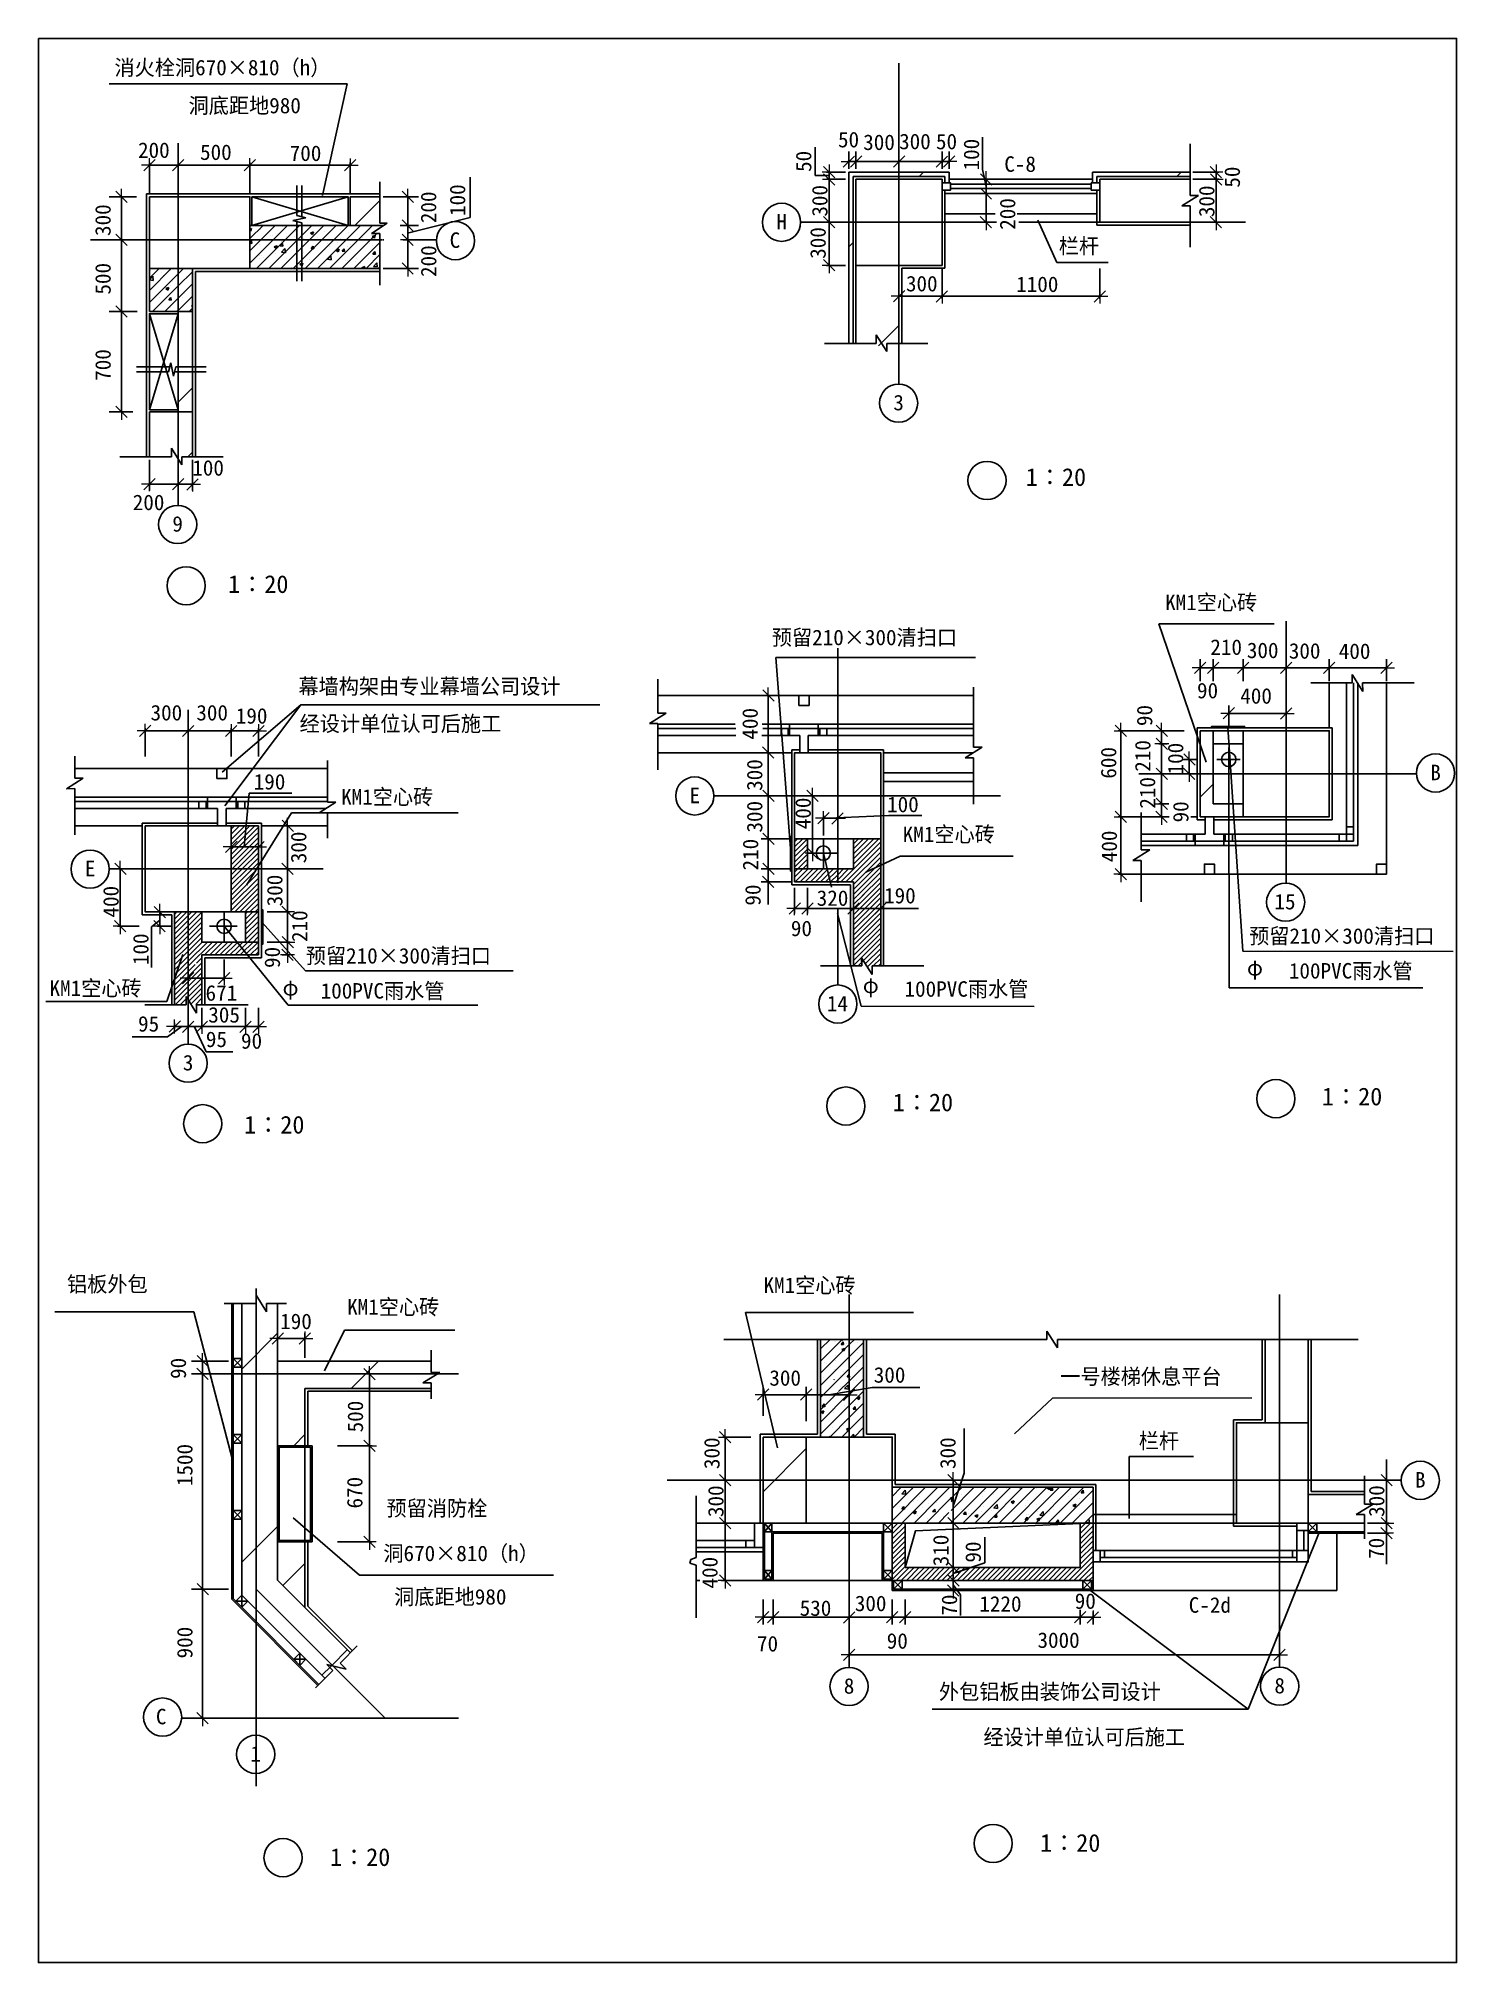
# Model space of a CAD drawing. Header units: metres. Extents: x 19712 to 59663, y -13056 to 41151.
import ezdxf

# ---------------------------------------------------------------- set-up
doc = ezdxf.new("R2010")
doc.units = ezdxf.units.M
for name, color, linetype in [('AXIS', 3, 'Continuous'), ('DOTE', 14, 'Continuous'), ('HATCH', 8, 'Continuous'), ('MMTEXT', 40, 'Continuous'), ('OTHER', 7, 'Continuous'), ('PUB_TEXT', 7, 'Continuous'), ('Q', 4, 'Continuous'), ('TEXT', 3, 'Continuous'), ('WALL', 4, 'Continuous'), ('WINDOW', 2, 'Continuous'), ('消防栓', 6, 'Continuous')]:
    doc.layers.add(name, color=color, linetype=linetype)
pattern_1 = [(45, (0, 0), (-2721.87, 2721.87), [])]

msp = doc.modelspace()

# ---------------------------------------------------------------- texts
for s, height, p in [('50', 437, (42237.04, 38083.97)), ('200', 437, (22516.39, 37785.85)), ('500', 437, (24263.9, 37728.93)), ('700', 437, (26789.88, 37699.64)), ('300', 437, (42947.59, 38009.11)), ('300', 437, (43958.64, 38031.17)), ('50', 437, (44997.16, 38029.52)), ('H', 437, (40499.33, 35769.5)), ('C', 437, (31295.41, 35251.02)), ('300', 437, (44151.02, 34026.65)), ('1100', 437, (47257.43, 34008.24)), ('3', 437, (43797.01, 30674.98)), ('100', 437, (24044.69, 28834.91)), ('1∶20', 500, (47526.46, 28544.59)), ('200', 437, (22367.7, 27863.09)), ('9', 437, (23484.07, 27256.83)), ('1∶20', 500, (25053.4, 25528.73)), ('210', 437, (52727.38, 23785.4)), ('300', 437, (53756.59, 23694.22)), ('300', 437, (54938.55, 23679.02)), ('400', 437, (56346.05, 23670.64)), ('90', 437, (52351.97, 22560.73)), ('400', 437, (53570.4, 22410.68)), ('300', 437, (22868.79, 21937.87)), ('300', 437, (24158.86, 21937.61)), ('190', 437, (25271.45, 21847.89)), ('B', 437, (58924.21, 20253.35)), ('190', 437, (25775.32, 19992.15)), ('E', 437, (38055.03, 19607.11)), ('100', 437, (43620.64, 19353.2)), ('E', 437, (21018.51, 17546.45)), ('320', 437, (41637.11, 16714.66)), ('190', 437, (43535.11, 16783.94)), ('15', 437, (54533.68, 16614.83)), ('90', 437, (40909.84, 15859.99)), ('671', 437, (24418.69, 14041.89)), ('14', 437, (41923.55, 13744.38)), ('95', 437, (22517.61, 13171.71)), ('305', 437, (24495.6, 13425.21)), ('95', 437, (24427.78, 12735.12)), ('90', 437, (25417.81, 12688.16)), ('3', 437, (23779.01, 12077.68)), ('1∶20', 500, (43779.12, 10926.7)), ('1∶20', 500, (55871.11, 11093.25)), ('1∶20', 500, (25503.98, 10297.91)), ('190', 437, (26521.1, 4789.39)), ('300', 437, (40302.47, 3194.82)), ('300', 437, (43244.83, 3279.64)), ('B', 437, (58494.43, 324.46)), ('90', 437, (48907.08, -3091.6)), ('530', 437, (41157.26, -3289.72)), ('300', 437, (42710.87, -3156.55)), ('1220', 437, (46219.23, -3169.96)), ('90', 437, (43610.86, -4214.21)), ('3000', 437, (47856.86, -4191.97)), ('70', 437, (39955.16, -4292.17)), ('8', 437, (42400.37, -5482.33)), ('8', 437, (54531.89, -5473.63)), ('C', 437, (23020.37, -6344.64)), ('1', 437, (25682.77, -7394.27)), ('1∶20', 500, (47928.71, -9934.88)), ('1∶20', 500, (27923.2, -10335.91))]:
    msp.add_text(s, height=height).set_placement(p)
for s, p in [('50', (41485.74, 37390.94)), ('100', (46213.43, 37433.06)), ('50', (53561.02, 36947.75)), ('100', (31735.16, 36150.09)), ('300', (41940.42, 36131.72)), ('300', (52841.93, 36118.01)), ('300', (21745.47, 35586.61)), ('200', (30918.32, 35948.49)), ('200', (47232.63, 35761.29)), ('300', (41890.91, 34944.22)), ('200', (30921.15, 34431.66)), ('500', (21746.26, 33935.35)), ('700', (21746.26, 31506.66)), ('400', (39976.63, 21398.2)), ('90', (51092.52, 21778.99)), ('600', (50077.3, 20297.2)), ('210', (51041.13, 20492.4)), ('100', (51965.15, 20415.83)), ('300', (40105.71, 19954.11)), ('210', (51174.59, 19452.69)), ('300', (40105.71, 18778.7)), ('400', (41470.95, 18872.05)), ('90', (52112.01, 19064.35)), ('300', (27258.53, 17915.16)), ('210', (39990.05, 17710.9)), ('400', (50096.79, 17943.51)), ('300', (26585.64, 16699.71)), ('400', (21970.09, 16385.41)), ('90', (40057.77, 16721.09)), ('210', (27287.52, 15695.24)), ('100', (22812.42, 15045.37)), ('90', (26515.73, 14964.11)), ('90', (23868.39, 3385.7)), ('500', (28856, 1879.77)), ('300', (38900.68, 846.08)), ('300', (45550.62, 848.21)), ('1500', (24050.76, 364.72)), ('670', (28838.98, -265.11)), ('300', (39012.73, -506.23)), ('300', (57629.84, -501.56)), ('310', (45352.01, -1893.59)), ('90', (46261.88, -1788.63)), ('70', (57622.37, -1685.19)), ('400', (38844.28, -2519.04)), ('70', (45592.77, -3283.25)), ('900', (24051.28, -4488.71))]:
    msp.add_text(s, height=437, rotation=90).set_placement(p)
at = {"layer": 'MMTEXT'}
msp.add_text('C-2d', height=437, dxfattribs=at).set_placement((52119.07, -3202.35))
at = {"layer": 'Q'}
for p in [(42935.2, 14255.65), (53759.17, 14751.77), (26588.56, 14188.31)]:
    msp.add_text('φ', height=437, dxfattribs=at).set_placement(p)
at = {"layer": 'TEXT'}
for s, p in [('消火栓洞670×810（h）', (21852.86, 40114.02)), ('洞底距地980', (23940.21, 39043.39)), ('C-8', (46922.92, 37394.56)), ('栏杆', (48457.27, 35084.69)), ('KM1空心砖', (51452.73, 25045.36)), ('预留210×300清扫口', (40372.51, 24057.76)), ('幕墙构架由专业幕墙公司设计', (27035.78, 22679.47)), ('经设计单位认可后施工', (27068.99, 21629.67)), ('KM1空心砖', (28237.91, 19567.57)), ('KM1空心砖', (44061.09, 18511.25)), ('预留210×300清扫口', (53820.57, 15646.82)), ('预留210×300清扫口', (27241.62, 15089.15)), ('KM1空心砖', (20022.9, 14177.07)), ('   100PVC雨水管', (43219.57, 14153.47)), ('   100PVC雨水管', (54048.16, 14666.2)), ('   100PVC雨水管', (26769.84, 14101)), ('铝板外包', (20516.21, 5838.67)), ('KM1空心砖', (40138.63, 5806.53)), ('KM1空心砖', (28407.19, 5196.26)), ('一号楼梯休息平台', (48499.37, 3235.25)), ('栏杆', (50709.96, 1423.1)), ('预留消防栓', (29516.27, -475.96)), ('洞670×810（h）', (29428.35, -1747.44)), ('洞底距地980', (29732.33, -2971.01)), ('外包铝板由装饰公司设计', (45081.72, -5643.95)), ('经设计单位认可后施工', (46335.33, -6921.95))]:
    msp.add_text(s, height=437, dxfattribs=at).set_placement(p)

# ---------------------------------------------------------------- blocks, each defined once
blk = doc.blocks.new('_DIMX')
at = {"lineweight": 15}
for p, q in [((-711.17, 0), (747.42, 0)), ((1.41, 635.41), (1.41, -667.56))]:
    blk.add_line(p, q, dxfattribs=at)
blk.add_lwpolyline([(-539.72, -540.16), (525.27, 522.92)])

# ---------------------------------------------------------------- hatches: boundary and pattern name
at = {"layer": 'HATCH'}
h = msp.add_hatch(dxfattribs=at)
h.set_pattern_fill('ANSI31', scale=808.25)
h.paths.add_polyline_path([(42541.18, 32557.49), (42662.41, 32557.49), (42662.41, 35972.2), (42541.18, 35972.2)])
h.paths.add_polyline_path([(42662.41, 37265.41), (43955.62, 37265.41), (43955.62, 37386.64), (42541.18, 37386.64), (42541.18, 35972.2), (42662.41, 35972.2)])
h.paths.add_polyline_path([(45248.82, 37265.41), (45248.82, 37083.55), (45370.06, 37083.55), (45370.06, 37386.64), (43955.62, 37386.64), (43955.62, 37265.41)])
h = msp.add_hatch(dxfattribs=at)
h.set_pattern_fill('ANSI31', scale=808.25)
h.paths.add_polyline_path([(52143.95, 37265.41), (52143.95, 37386.64), (49411.32, 37386.64), (49411.32, 37083.55), (49532.56, 37083.55), (49532.56, 37265.41)])
h = msp.add_hatch(dxfattribs=at)
h.set_pattern_fill('AN31C', scale=1212.38)
h.set_pattern_definition(pattern_1)
h.paths.add_polyline_path([(49613.39, 37184.58), (49613.39, 35972.2), (52143.95, 35972.2), (52143.95, 36473.29), (51966.13, 36529.87), (52321.76, 36626.86), (52143.95, 36683.44), (52143.95, 37184.58)])
h = msp.add_hatch(dxfattribs=at)
h.set_pattern_fill('ANSI31', scale=808.25)
h.paths.add_polyline_path([(28495.6, 35882.82), (29469.92, 35882.82), (29509.96, 35893.74), (29332.15, 35950.32), (29332.15, 36691.09), (28495.6, 36691.09)])
h = msp.add_hatch(dxfattribs=at)
h.set_pattern_fill('AN31C', scale=1212.38)
h.set_pattern_definition(pattern_1)
h.paths.add_polyline_path([(42743.24, 32557.49), (43252.81, 32557.49), (43309.38, 32735.3), (43406.37, 32379.67), (43462.95, 32557.49), (43955.62, 32557.49), (43955.62, 34759.82), (42743.24, 34759.82)])
h = msp.add_hatch(dxfattribs=at)
h.set_pattern_fill('ANSI31', scale=808.2)
h.paths.add_polyline_path([(23647.19, 31896.56), (24050.13, 31896.56), (24050.13, 33458), (23647.19, 33458)])
h.paths.add_polyline_path([(23647.19, 31896.56), (23647.19, 31755.12), (24050.13, 31755.12), (24050.13, 31896.56)])
h.paths.add_polyline_path([(24050.13, 31755.12), (23647.19, 31755.12), (23647.19, 30629.11), (24050.13, 30629.11)])
h = msp.add_hatch(dxfattribs=at)
h.set_pattern_fill('AN31C', scale=1212.38)
h.set_pattern_definition(pattern_1)
h.paths.add_polyline_path([(23647.19, 30629.11), (22837.83, 30629.11), (22837.83, 30629.09), (22837.75, 30629.09), (22837.75, 29367.93), (23300.66, 29367.93), (23357.24, 29545.74), (23454.23, 29190.11), (23510.81, 29367.93), (23647.19, 29367.93)])
h.paths.add_polyline_path([(24050.13, 30629.11), (23647.19, 30629.11), (23647.19, 29367.93), (24050.13, 29367.93)])
h = msp.add_hatch(dxfattribs=at)
h.set_pattern_fill('ANSI31', scale=808.25)
h.paths.add_polyline_path([(53651.75, 19222.26), (53651.75, 19585.98), (52803.08, 19585.98), (52803.08, 21283.31), (52803.08, 21647.02), (52439.37, 21647.02), (52439.37, 19222.26)])
h.paths.add_polyline_path([(53651.75, 21283.31), (53651.75, 21647.02), (52803.08, 21647.02), (52803.08, 21283.31)])
h = msp.add_hatch(dxfattribs=at)
h.set_pattern_fill('AN31C', scale=1212.38)
h.set_pattern_definition(pattern_1)
h.paths.add_polyline_path([(25844.1, 5496.92), (25439.97, 5496.92), (25439.97, 3524.75), (25844.1, 3524.75)])
h.paths.add_polyline_path([(26450.29, 5496.92), (26129.11, 5496.92), (26072.53, 5319.11), (25975.54, 5674.74), (25918.97, 5496.92), (25844.1, 5496.92), (25844.1, 3524.75), (26450.29, 3524.75)])
h.paths.add_polyline_path([(25844.1, 3524.75), (25439.97, 3524.75), (25439.97, -2704.54), (25844.1, -3108.67)])
h.paths.add_polyline_path([(26450.29, 3524.75), (25844.1, 3524.75), (25844.1, -2537.15), (27994.18, -4687.23), (28252.13, -4834.63), (28166.4, -4668.89), (28499.76, -4335.53), (26450.29, -2286.06)])
h.paths.add_polyline_path([(27785.36, -5049.93), (28017.81, -4817.49), (27932.08, -4651.74), (27994.18, -4687.23), (25844.1, -2537.15), (25844.1, -3108.67)])
h = msp.add_hatch(dxfattribs=at)
h.set_pattern_fill('AN31C', scale=1212.38)
h.set_pattern_definition(pattern_1)
h.paths.add_polyline_path([(54675.85, 2150.55), (55484.09, 2150.55), (55484.09, 4507.44), (54675.85, 4507.44)])
h.paths.add_polyline_path([(54675.85, 4507.44), (54271.71, 4507.44), (54271.71, 2150.55), (54675.85, 2150.55)])
h = msp.add_hatch(dxfattribs=at)
h.set_pattern_fill('ANSI31', scale=808.2)
h.paths.add_polyline_path([(26450.29, 1504.12), (27218.13, 1504.12), (27218.13, 3120.62), (30777.93, 3120.62), (30777.93, 3398.27), (30600.12, 3454.85), (30856.41, 3524.75), (26450.29, 3524.75)])
h.paths.add_polyline_path([(30856.41, 3524.75), (30955.75, 3551.84), (30777.93, 3608.42), (30777.93, 3888.46), (26450.29, 3888.46), (26450.29, 3524.75)])
h.paths.add_polyline_path([(26450.29, -2286.06), (27218.13, -3053.9), (27218.13, -1203.53), (26450.29, -1203.53)])
h = msp.add_hatch(dxfattribs=at)
h.set_pattern_fill('ANSI31', scale=808.2)
h.paths.add_polyline_path([(41339.68, 1746.42), (40127.3, 1746.42), (40127.3, 534.03), (41339.68, 534.03)])
h.paths.add_polyline_path([(40127.3, 534.03), (40127.3, -678.34), (41339.68, -678.34), (41339.68, 534.03)])
h = msp.add_hatch(dxfattribs=at)
h.set_pattern_fill('ANSI31', scale=808.25)
h.paths.add_polyline_path([(55484.1, 129.86), (55484.1, -677.89), (55484.41, -677.89), (55484.41, -678.4), (55726.88, -678.4), (57063.9, -678.4), (57063.9, -392.77), (56886.08, -336.19), (57241.71, -239.2), (57063.9, -182.63), (57063.9, 129.86)])

# ---------------------------------------------------------------- linework, layer by layer
for p, q in [((41596.47, 37288.41), (41596.47, 38091.62)), ((46305.59, 37464.6), (46305.59, 38370.87)), ((46407.24, 36984.53), (46305.59, 37464.6)), ((31875.12, 36111.48), (31875.12, 37242.68)), ((41985.14, 37288.41), (41596.47, 37288.41)), ((30111.77, 35666.42), (31875.12, 36111.48)), ((25506.33, 18375.83), (25652.24, 19884.71)), ((25652.24, 19884.71), (26848.24, 19884.71)), ((41981.29, 19186.2), (43674.04, 19260.73)), ((43674.04, 19260.73), (44597.88, 19260.73)), ((23133.03, 16314.94), (22895.71, 16120.95)), ((22895.71, 16120.95), (22895.71, 14978.57)), ((23342.87, 13023.57), (22355.67, 13023.57)), ((23733.05, 13310.06), (23342.87, 13023.57)), ((24104.5, 13309.04), (24432.83, 12603.46)), ((24432.83, 12603.46), (25188.63, 12603.46)), ((41979.08, 2941.55), (43202.85, 3148.28)), ((43202.85, 3148.28), (44538.95, 3148.28)), ((45793.96, 730.91), (45793.96, 1985.04)), ((45487.32, -169), (45793.96, 730.91)), ((46370.64, -1792.09), (46370.64, -1068.03)), ((45484.86, -2092.44), (46370.64, -1792.09)), ((45483.67, -2415.24), (45686.73, -2699.25)), ((45686.73, -2699.25), (45686.73, -3283.64))]:
    msp.add_line(p, q)
msp.add_lwpolyline([(19711.79, 41151.23), (59663.38, 41151.23), (59663.38, -13056.27), (19711.79, -13056.27)], close=True)
at = {"layer": 'AXIS'}
for p, q in [((42541.18, 37477.05), (42541.18, 37966.25)), ((42743.24, 37477.05), (42743.24, 37966.25)), ((42743.24, 37477.05), (42743.24, 37966.25)), ((43955.62, 37477.05), (43955.62, 37966.25)), ((43955.62, 37477.05), (43955.62, 37966.25)), ((45168, 37477.05), (45168, 37966.25)), ((45168, 37477.05), (45168, 37966.25)), ((45370.06, 37477.05), (45370.06, 37966.25)), ((22837.83, 36781.41), (22837.83, 37656.2)), ((22838.13, 37580.87), (23646.89, 37580.87)), ((23647.19, 36781.41), (23647.19, 37656.2)), ((23647.19, 36781.41), (23647.19, 37656.2)), ((23647.49, 37580.87), (25666.41, 37580.87)), ((25666.71, 36781.41), (25666.71, 37656.2)), ((25666.71, 36781.41), (25666.71, 37656.2)), ((25667.01, 37580.87), (28495.29, 37580.87)), ((28495.6, 36781.41), (28495.6, 37656.2)), ((42540.87, 37683.08), (42540.57, 37683.08)), ((42743.24, 37683.08), (42541.18, 37683.08)), ((42743.54, 37683.08), (42743.84, 37683.08)), ((42743.54, 37683.08), (43955.32, 37683.08)), ((43955.92, 37683.08), (45167.69, 37683.08)), ((45167.69, 37683.08), (45167.39, 37683.08)), ((45168, 37683.08), (45370.06, 37683.08)), ((45370.36, 37683.08), (45370.66, 37683.08)), ((42450.77, 37386.64), (41911.59, 37386.64)), ((42450.77, 37184.58), (41911.59, 37184.58)), ((42450.77, 37184.58), (41911.59, 37184.58)), ((41986.93, 37386.95), (41986.93, 37387.25)), ((41986.93, 37184.58), (41986.93, 37386.64)), ((41986.93, 37184.28), (41986.93, 37183.98)), ((41986.93, 37184.28), (41986.93, 35972.5)), ((45958.03, 37184.58), (46482.87, 37184.58)), ((46407.53, 37184.28), (46407.53, 36780.76)), ((52234.35, 37386.64), (52963.78, 37386.64)), ((52234.35, 37184.58), (52963.78, 37184.58)), ((52234.35, 37184.58), (52963.78, 37184.58)), ((52888.44, 37386.95), (52888.44, 37387.25)), ((52888.44, 37386.64), (52888.44, 37184.58)), ((52888.44, 37184.28), (52888.44, 37183.98)), ((52888.44, 37184.28), (52888.44, 35972.5)), ((22471.59, 36691.01), (21700.49, 36691.01)), ((22051.03, 36690.7), (22051.03, 35478.94)), ((29422.56, 36691.09), (30417.61, 36691.09)), ((30115.69, 35883.12), (30115.69, 36690.79)), ((45958.03, 36780.45), (46482.87, 36780.45)), ((45958.03, 36780.45), (46482.87, 36780.45)), ((46407.53, 36780.15), (46407.53, 35972.5)), ((29898.7, 35882.82), (30417.61, 35882.82)), ((29941.34, 35882.82), (30417.61, 35882.82)), ((30115.69, 35478.94), (30115.69, 35882.52)), ((42450.77, 35972.2), (41911.59, 35972.2)), ((42450.77, 35972.2), (41911.59, 35972.2)), ((41986.93, 35971.9), (41986.93, 34760.12)), ((45958.03, 35972.2), (46482.87, 35972.2)), ((52234.35, 35972.2), (52963.78, 35972.2)), ((22747.26, 35478.64), (21189.39, 35478.64)), ((22747.35, 35478.64), (21189.39, 35478.64)), ((22051.03, 33458.3), (22051.03, 35478.34)), ((29422.56, 35478.64), (29437.93, 35478.64)), ((29983.5, 35478.64), (30417.61, 35478.64)), ((30115.69, 34670.68), (30115.69, 35478.34)), ((30286.21, 35478.64), (30417.61, 35478.64)), ((42450.77, 34759.82), (41911.59, 34759.82)), ((29422.56, 34670.37), (30417.61, 34670.37)), ((43955.62, 34669.42), (43955.62, 33812.28)), ((45168, 34669.42), (45168, 33812.28)), ((45168, 34669.42), (45168, 33812.28)), ((49613.39, 34669.42), (49613.39, 33812.28)), ((45167.69, 33887.62), (43955.92, 33887.62)), ((49613.08, 33887.62), (45168.3, 33887.62)), ((22491.25, 33458), (21700.49, 33458)), ((22051.03, 30629.39), (22051.03, 33457.69)), ((22373.31, 30629.09), (21700.49, 30629.09)), ((52439.37, 23042.98), (52439.37, 23662.26)), ((52802.78, 23419.75), (52439.67, 23419.75)), ((52803.08, 23042.98), (52803.08, 23662.26)), ((52803.08, 23042.98), (52803.08, 23662.26)), ((53651.44, 23419.75), (52803.38, 23419.75)), ((53651.75, 23042.98), (53651.75, 23662.26)), ((53651.75, 23042.98), (53651.75, 23662.26)), ((53652.05, 23419.75), (54863.82, 23419.75)), ((54864.12, 23042.98), (54864.12, 23662.26)), ((54864.12, 23042.98), (54864.12, 23662.26)), ((54864.43, 23419.75), (56076.2, 23419.75)), ((56076.5, 23042.98), (56076.5, 23662.26)), ((56076.5, 23042.98), (56076.5, 23662.26)), ((56076.8, 23419.75), (57692.71, 23419.75)), ((57693.01, 23042.98), (57693.01, 23662.26)), ((40925.94, 22644.79), (40076.88, 22644.79)), ((40274.21, 21028.59), (40274.21, 22644.49)), ((53247.62, 21774.15), (53247.62, 22356.71)), ((54864.12, 21774.15), (54864.12, 22356.71)), ((22718.22, 20925.14), (22718.22, 21718.32)), ((23930.6, 20925.14), (23930.6, 21718.32)), ((25142.98, 20925.14), (25142.98, 21718.32)), ((25142.98, 20925.14), (25142.98, 21718.32)), ((25910.82, 20925.14), (25910.82, 21718.32)), ((53247.92, 22137), (54863.82, 22137)), ((22718.53, 21642.99), (23930.3, 21642.99)), ((23930.6, 20674.13), (23930.6, 21467.32)), ((23930.9, 21642.99), (25142.68, 21642.99)), ((25143.28, 21642.99), (25910.52, 21642.99)), ((51986.7, 21647.02), (50130.67, 21647.02)), ((50206.01, 21646.72), (50206.01, 19222.57)), ((51986.7, 21647.02), (51279.16, 21647.02)), ((51508.94, 21283.31), (51279.16, 21283.31)), ((51354.5, 21283.61), (51354.5, 21646.72)), ((51354.5, 20434.94), (51354.5, 21283.01)), ((40925.94, 21028.29), (40076.88, 21028.29)), ((40925.94, 21028.29), (40076.88, 21028.29)), ((40274.21, 19816.21), (40274.21, 21027.99)), ((52348.96, 20838.77), (51985.58, 20838.77)), ((52133.62, 20838.47), (52133.62, 20434.94)), ((51986.7, 20434.64), (51279.16, 20434.64)), ((51986.7, 20434.64), (51279.16, 20434.64)), ((51354.5, 19586.28), (51354.5, 20434.34)), ((52348.96, 20434.64), (51819.95, 20434.64)), ((40925.94, 19815.91), (40076.88, 19815.91)), ((40925.94, 19815.91), (40076.88, 19815.91)), ((40274.21, 18603.83), (40274.21, 19815.61)), ((41734.19, 19815.91), (41441.33, 19815.91)), ((41516.67, 18199.71), (41516.67, 19815.61)), ((51555.86, 19585.98), (51279.16, 19585.98)), ((51459.19, 19585.98), (51279.16, 19585.98)), ((51354.5, 19222.57), (51354.5, 19585.68)), ((41824.6, 18693.94), (41824.6, 19256.17)), ((41824.9, 19180.83), (42228.42, 19180.83)), ((42228.72, 18693.94), (42228.72, 19256.17)), ((51450.53, 19222.26), (50130.67, 19222.26)), ((50206.01, 19221.96), (50206.01, 17606.06)), ((51563.25, 19222.26), (51279.16, 19222.26)), ((25142.98, 17656), (25142.98, 18449.18)), ((25910.82, 17656), (25910.82, 18449.18)), ((26156.88, 18967.22), (26806.49, 18967.22)), ((26731.15, 18966.92), (26731.15, 17755.15)), ((40925.94, 18603.53), (40076.88, 18603.53)), ((40925.94, 18603.53), (40076.88, 18603.53)), ((40274.21, 17755.17), (40274.21, 18603.23)), ((25143.28, 18373.84), (25910.52, 18373.84)), ((41734.19, 18199.41), (41441.33, 18199.41)), ((22546.99, 17754.84), (21940.48, 17754.84)), ((22015.82, 16138.64), (22015.82, 17754.54)), ((26156.88, 17754.84), (26806.49, 17754.84)), ((26156.88, 17754.84), (26806.49, 17754.84)), ((26731.15, 17754.54), (26731.15, 16542.77)), ((40925.94, 17754.87), (40076.88, 17754.87)), ((40925.94, 17754.87), (40076.88, 17754.87)), ((40925.94, 17391.15), (40076.88, 17391.15)), ((40274.21, 16749.48), (40274.21, 17754.57)), ((51986.7, 17605.76), (50130.67, 17605.76)), ((41016.34, 17219.92), (41016.34, 16497.99)), ((41380.06, 17219.92), (41380.06, 16497.99)), ((41380.06, 17219.92), (41380.06, 16497.99)), ((42673.26, 17219.92), (42673.26, 16497.99)), ((42673.26, 17219.92), (42673.26, 16497.99)), ((43441.1, 17219.92), (43441.1, 16497.99)), ((23456.28, 16542.47), (23053.01, 16542.47)), ((23128.35, 16138.64), (23128.35, 16542.16)), ((26156.88, 16542.47), (26806.49, 16542.47)), ((26156.88, 16542.47), (26806.49, 16542.47)), ((26731.15, 16542.16), (26731.15, 15694.1)), ((41379.76, 16640.75), (41016.64, 16640.75)), ((42672.96, 16640.75), (41380.36, 16640.75)), ((44504.68, 16640.75), (42673.56, 16640.75)), ((22546.99, 16138.34), (21940.48, 16138.34)), ((23456.28, 16138.34), (23053.01, 16138.34)), ((23930.6, 15199.27), (23930.6, 14601.73)), ((24940.92, 15199.27), (24940.92, 14601.73)), ((26156.88, 15693.8), (26806.49, 15693.8)), ((26156.88, 15693.8), (26806.49, 15693.8)), ((26579.56, 15330.09), (26806.49, 15330.09)), ((26731.15, 15693.5), (26731.15, 15330.39)), ((24940.62, 14677.07), (23930.9, 14677.07)), ((23930.6, 13844.76), (23930.6, 13236.06)), ((23930.6, 13844.76), (23930.6, 13236.06)), ((24314.52, 13844.76), (24314.52, 13236.06)), ((24314.52, 13844.76), (24314.52, 13236.06)), ((25547.11, 13844.76), (25547.11, 13236.06)), ((25547.11, 13844.76), (25547.11, 13236.06)), ((25910.82, 13844.76), (25910.82, 13236.06)), ((23546.68, 13415.02), (23546.68, 13236.06)), ((23546.98, 13311.4), (23930.3, 13311.4)), ((23930.9, 13311.4), (24314.22, 13311.4)), ((24314.82, 13311.4), (25546.81, 13311.4)), ((25547.41, 13311.4), (25910.52, 13311.4)), ((26450.29, 3978.87), (26450.29, 4671.9)), ((27217.83, 4526.64), (26450.59, 4526.64)), ((27218.13, 3978.87), (27218.13, 4671.9)), ((25066.68, 3888.46), (24021.14, 3888.46)), ((24336.2, 3888.16), (24336.2, 3525.05)), ((25066.68, 3524.75), (24021.14, 3524.75)), ((25066.68, 3524.75), (24021.14, 3524.75)), ((24336.2, 3524.45), (24336.2, -2536.85)), ((28137.01, 3524.75), (29114.72, 3524.75)), ((29039.38, 1504.42), (29039.38, 3524.45)), ((40127.3, 2346.82), (40127.3, 3167.38)), ((40127.6, 2940.48), (41339.38, 2940.48)), ((41339.68, 2346.82), (41339.68, 3167.38)), ((41339.68, 2195.26), (41339.68, 3015.82)), ((41339.98, 2940.48), (42551.76, 2940.48)), ((42552.06, 2346.82), (42552.06, 3167.38)), ((39782.94, 1746.42), (38983.9, 1746.42)), ((39059.24, 1746.12), (39059.24, 534.34)), ((28137.01, 1504.12), (29114.72, 1504.12)), ((28137.01, 1504.12), (29114.72, 1504.12)), ((29039.38, -1203.23), (29039.38, 1503.81)), ((57692.86, -678.1), (57692.86, 1116.93)), ((39782.94, 534.03), (38983.9, 534.03)), ((39782.94, 534.03), (38983.9, 534.03)), ((39059.24, 533.73), (39059.24, -678.04)), ((44845.81, 534.03), (45561.06, 534.03)), ((45485.72, -678.1), (45485.72, 533.73)), ((57154.3, 534.03), (57768.2, 534.03)), ((39782.94, -678.34), (38983.9, -678.34)), ((39823.35, -678.34), (38983.9, -678.34)), ((39059.24, -678.65), (39059.24, -2294.55)), ((44845.81, -678.4), (45561.06, -678.4)), ((44845.81, -678.4), (45561.06, -678.4)), ((45485.72, -1930.48), (45485.72, -678.7)), ((57154.3, -678.4), (57768.2, -678.4)), ((57154.3, -678.4), (57768.2, -678.4)), ((57154.3, -961.29), (57768.2, -961.29)), ((57692.86, -678.7), (57692.86, -1832.12)), ((28137.01, -1203.53), (29114.72, -1203.53)), ((44845.81, -1930.79), (45561.06, -1930.79)), ((44845.81, -1930.79), (45561.06, -1930.79)), ((45485.72, -2294.2), (45485.72, -1931.09)), ((25066.68, -2537.15), (24021.14, -2537.15)), ((25066.68, -2537.15), (24021.14, -2537.15)), ((24336.2, -2537.45), (24336.2, -6173.98)), ((39782.94, -2294.85), (38983.9, -2294.85)), ((44845.71, -2294.5), (45561.06, -2294.5)), ((44845.71, -2294.5), (45561.06, -2294.5)), ((44845.71, -2577.39), (45561.06, -2577.39)), ((45485.72, -2294.8), (45485.72, -2577.09)), ((40127.3, -2831.16), (40127.3, -3531.01)), ((40410.19, -2831.16), (40410.19, -3531.01)), ((40410.19, -2831.16), (40410.19, -3531.01)), ((42552.06, -2831.16), (42552.06, -3531.01)), ((42552.06, -2831.16), (42552.06, -3531.01)), ((42552.06, -3001.48), (42552.06, -4461.89)), ((43764.44, -2831.16), (43764.44, -3531.01)), ((43764.44, -2831.16), (43764.44, -3531.01)), ((44128.15, -2831.16), (44128.15, -3531.01)), ((44128.15, -2831.16), (44128.15, -3531.01)), ((49058.8, -3117.44), (49058.8, -3531.01)), ((49058.8, -3188.35), (49058.8, -3531.01)), ((49422.51, -3170.62), (49422.51, -3531.01)), ((54675.85, -3001.48), (54675.85, -4461.89)), ((40127.6, -3329.68), (40409.89, -3329.68)), ((40410.49, -3329.68), (42551.76, -3329.68)), ((42552.36, -3329.68), (43764.13, -3329.68)), ((43764.74, -3329.68), (44127.85, -3329.68)), ((44128.45, -3329.68), (49058.5, -3329.68)), ((49059.1, -3329.68), (49422.21, -3329.68)), ((42552.36, -4386.55), (54675.54, -4386.55)), ((25066.68, -6174.28), (24021.14, -6174.28))]:
    msp.add_line(p, q, dxfattribs=at)
at = {"layer": 'DOTE'}
for p, q in [((43955.62, 40457.22), (43955.62, 31412.54)), ((23647.19, 38204.07), (23647.19, 28005.96)), ((41191, 35972.2), (46693.7, 35972.2)), ((47335.93, 35972.2), (53717.25, 35972.2)), ((21175.47, 35478.64), (29402.73, 35478.64)), ((30018.7, 35478.64), (30920.08, 35478.64)), ((54864.12, 24737.05), (54864.12, 17350.64)), ((42228.72, 23975.33), (42228.72, 17365.89)), ((23930.6, 22239.87), (23930.6, 12833.99)), ((53247.62, 21170.86), (53247.62, 20434.64)), ((53567.97, 20838.77), (52909.46, 20838.77)), ((50713.95, 20434.64), (58539.08, 20434.64)), ((38744, 19815.91), (46820.19, 19815.91)), ((41824.6, 18603.53), (41824.6, 17754.87)), ((42228.72, 18199.41), (41380.06, 18199.41)), ((21708.6, 17754.84), (27729.78, 17754.84)), ((24940.92, 16542.47), (24940.92, 15693.8)), ((42228.72, 16612.61), (42228.72, 14488.63)), ((25311.38, 16138.34), (24534.43, 16138.34)), ((25844.1, 5930.71), (25844.1, -3947.73)), ((25844.1, 5615.52), (25844.1, -8090.91)), ((42552.06, 5762.47), (42552.06, -4731.55)), ((54675.85, 5762.47), (54675.85, -4731.55)), ((24568.72, 3524.75), (31540.66, 3524.75)), ((37428.43, 534.03), (58104.17, 534.03)), ((29481.24, -6174.28), (25844.1, -2537.15)), ((23751.11, -6174.28), (31540.66, -6174.28))]:
    msp.add_line(p, q, dxfattribs=at)
at = {"layer": 'HATCH'}
for p, q in [((25142.98, 18873.43), (25236.78, 18967.22)), ((25142.98, 18730.55), (25379.66, 18967.22)), ((25142.98, 18159.03), (25827.99, 18844.03)), ((25142.98, 18587.67), (25353.49, 18798.17)), ((25142.98, 18444.79), (25496.37, 18798.17)), ((25142.98, 18301.91), (25639.25, 18798.17)), ((25142.98, 18016.15), (25818.45, 18691.61)), ((25142.98, 17873.27), (25818.45, 18548.73)), ((25167.44, 17754.84), (25910.82, 18498.23)), ((25353.49, 18798.17), (25522.54, 18967.22)), ((25496.37, 18798.17), (25665.42, 18967.22)), ((25639.25, 18798.17), (25808.3, 18967.22)), ((25782.13, 18798.17), (25910.82, 18926.87)), ((25818.45, 18691.61), (25910.82, 18783.99)), ((25818.45, 18548.73), (25910.82, 18641.11)), ((41016.34, 18520.86), (41099.01, 18603.53)), ((41016.34, 18377.98), (41241.89, 18603.53)), ((41016.34, 18235.1), (41380.06, 18598.81)), ((41016.34, 18092.22), (41380.06, 18455.93)), ((42315.6, 17391.15), (43441.1, 18516.65)), ((42673.26, 18463.22), (42813.58, 18603.53)), ((42673.26, 18320.34), (42956.46, 18603.53)), ((42673.26, 18177.45), (43099.34, 18603.53)), ((42673.26, 18034.57), (43242.22, 18603.53)), ((42673.26, 17891.69), (43385.1, 18603.53)), ((25310.32, 17754.84), (25910.82, 18355.35)), ((25453.2, 17754.84), (25910.82, 18212.46)), ((25596.08, 17754.84), (25910.82, 18069.58)), ((25738.96, 17754.84), (25910.82, 17926.7)), ((41016.34, 17949.34), (41380.06, 18313.05)), ((41016.34, 17806.46), (41380.06, 18170.17)), ((41107.63, 17754.87), (41380.06, 18027.29)), ((42458.48, 17391.15), (43441.1, 18373.77)), ((42601.36, 17391.15), (43441.1, 18230.89)), ((42673.26, 17320.17), (43441.1, 18088.01)), ((42673.26, 17177.29), (43441.1, 17945.13)), ((25142.98, 17730.39), (25167.44, 17754.84)), ((25142.98, 17587.51), (25310.32, 17754.84)), ((25142.98, 17444.63), (25453.2, 17754.84)), ((25142.98, 17301.74), (25596.08, 17754.84)), ((25142.98, 17158.86), (25738.96, 17754.84)), ((25142.98, 17015.98), (25881.84, 17754.84)), ((25142.98, 16873.1), (25910.82, 17640.94)), ((25142.98, 16730.22), (25910.82, 17498.06)), ((25142.98, 16587.34), (25910.82, 17355.18)), ((25881.84, 17754.84), (25910.82, 17783.82)), ((41016.34, 17663.58), (41107.63, 17754.87)), ((41016.34, 17520.7), (41250.51, 17754.87)), ((41029.68, 17391.15), (41393.39, 17754.87)), ((41172.56, 17391.15), (41536.27, 17754.87)), ((41250.51, 17754.87), (41380.06, 17884.41)), ((41315.44, 17391.15), (41679.15, 17754.87)), ((41458.32, 17391.15), (41822.03, 17754.87)), ((41601.2, 17391.15), (41964.91, 17754.87)), ((41744.08, 17391.15), (42107.79, 17754.87)), ((41886.96, 17391.15), (42228.72, 17732.92)), ((42029.84, 17391.15), (42228.72, 17590.04)), ((42172.72, 17391.15), (42228.72, 17447.16)), ((42228.72, 17732.92), (42250.67, 17754.87)), ((42228.72, 17590.04), (42393.55, 17754.87)), ((42228.72, 17447.16), (42536.43, 17754.87)), ((42673.26, 17034.41), (43441.1, 17802.25)), ((42779.39, 16997.66), (43441.1, 17659.37)), ((42922.27, 16997.66), (43441.1, 17516.49)), ((43065.15, 16997.66), (43441.1, 17373.61)), ((25240.98, 16542.47), (25910.82, 17212.3)), ((25383.86, 16542.47), (25910.82, 17069.42)), ((25526.74, 16542.47), (25910.82, 16926.54)), ((42673.26, 16748.65), (42972.22, 17047.61)), ((42673.26, 16605.77), (43065.15, 16997.66)), ((42673.26, 16462.89), (43208.03, 16997.66)), ((42673.26, 16320.01), (43348.73, 16995.48)), ((42673.26, 16891.53), (42765.63, 16983.9)), ((42673.26, 16177.13), (43348.73, 16852.6)), ((43208.03, 16997.66), (43441.1, 17230.73)), ((43348.73, 16995.48), (43441.1, 17087.85)), ((43348.73, 16852.6), (43441.1, 16944.97)), ((23546.68, 16484.49), (23604.66, 16542.47)), ((23546.68, 16341.61), (23747.54, 16542.47)), ((23546.68, 16198.73), (23890.42, 16542.47)), ((23546.68, 16055.85), (23930.6, 16439.77)), ((23546.68, 15912.97), (23930.6, 16296.89)), ((23930.6, 16439.77), (24033.3, 16542.47)), ((23930.6, 16296.89), (24176.18, 16542.47)), ((23930.6, 16154.01), (24314.52, 16537.93)), ((23930.6, 16011.13), (24314.52, 16395.05)), ((25547.11, 16484.59), (25604.98, 16542.47)), ((25547.11, 16341.71), (25747.86, 16542.47)), ((25547.11, 16198.83), (25890.75, 16542.47)), ((25547.11, 16055.95), (25910.82, 16419.66)), ((25547.11, 15913.07), (25910.82, 16276.78)), ((25669.62, 16542.47), (25910.82, 16783.66)), ((25812.5, 16542.47), (25910.82, 16640.78)), ((42673.26, 16034.25), (43348.73, 16709.72)), ((42673.26, 15891.37), (43441.1, 16659.21)), ((42673.26, 15748.49), (43441.1, 16516.33)), ((42673.26, 15605.61), (43441.1, 16373.45)), ((43348.73, 16709.72), (43441.1, 16802.09)), ((23546.68, 15770.09), (23930.6, 16154.01)), ((23546.68, 15627.21), (23930.6, 16011.13)), ((23546.68, 15484.33), (23930.6, 15868.25)), ((23546.68, 15341.45), (23930.6, 15725.37)), ((23930.6, 15868.25), (24314.52, 16252.17)), ((23930.6, 15725.37), (24314.52, 16109.29)), ((23930.6, 15582.49), (24314.52, 15966.41)), ((23930.6, 15439.6), (24314.52, 15823.52)), ((25547.11, 15770.19), (25910.82, 16133.9)), ((25613.6, 15693.8), (25910.82, 15991.02)), ((25756.48, 15693.8), (25910.82, 15848.14)), ((42673.26, 15462.73), (43441.1, 16230.57)), ((42673.26, 15319.85), (43441.1, 16087.69)), ((42673.26, 15176.97), (43441.1, 15944.81)), ((42673.26, 15034.09), (43441.1, 15801.93)), ((23546.68, 15198.57), (23930.6, 15582.49)), ((23546.68, 15055.68), (23930.6, 15439.6)), ((23546.68, 14912.8), (23930.6, 15296.72)), ((23930.6, 15296.72), (24327.68, 15693.8)), ((23930.6, 15153.84), (24470.56, 15693.8)), ((23930.6, 15010.96), (24613.44, 15693.8)), ((24163.92, 15101.4), (24314.52, 15252)), ((24392.61, 15330.09), (24756.32, 15693.8)), ((24535.49, 15330.09), (24899.2, 15693.8)), ((24678.37, 15330.09), (25042.08, 15693.8)), ((24821.25, 15330.09), (25184.96, 15693.8)), ((24964.13, 15330.09), (25270.4, 15636.36)), ((25107.01, 15330.09), (25327.02, 15550.1)), ((25249.89, 15330.09), (25383.64, 15463.84)), ((25270.4, 15636.36), (25327.84, 15693.8)), ((25327.02, 15550.1), (25470.72, 15693.8)), ((25383.64, 15463.84), (25613.6, 15693.8)), ((25392.77, 15330.09), (25440.26, 15377.58)), ((25440.26, 15377.58), (25756.48, 15693.8)), ((25535.65, 15330.09), (25899.36, 15693.8)), ((25678.53, 15330.09), (25910.82, 15562.38)), ((25821.41, 15330.09), (25910.82, 15419.5)), ((25899.36, 15693.8), (25910.82, 15705.26)), ((42803.52, 15021.47), (43441.1, 15659.05)), ((43015.34, 15090.41), (43441.1, 15516.17)), ((43045.95, 14978.14), (43441.1, 15373.29)), ((43232.16, 15021.47), (43441.1, 15230.41)), ((23546.68, 14769.92), (23930.6, 15153.84)), ((23546.68, 14627.04), (23930.6, 15010.96)), ((23546.68, 14484.16), (23930.6, 14868.08)), ((23546.68, 14341.28), (23930.6, 14725.2)), ((23930.6, 14725.2), (24306.8, 15101.4)), ((23930.6, 14868.08), (24125.74, 15063.22)), ((23930.6, 14582.32), (24314.52, 14966.24)), ((23930.6, 14439.44), (24314.52, 14823.36)), ((23930.6, 14296.56), (24314.52, 14680.48)), ((24306.8, 15101.4), (24314.52, 15109.12)), ((43375.05, 15021.47), (43441.1, 15087.53)), ((23546.68, 14198.4), (23930.6, 14582.32)), ((23546.68, 14055.52), (23930.6, 14439.44)), ((23569.21, 13935.17), (23930.6, 14296.56)), ((23877.4, 14100.47), (23930.6, 14153.68)), ((23930.6, 14153.68), (24314.52, 14537.6)), ((23947.09, 14027.29), (24314.52, 14394.72)), ((24006.41, 13943.73), (24314.52, 14251.84)), ((24140.73, 13935.17), (24314.52, 14108.96)), ((23712.09, 13935.17), (23866.55, 14089.63)), ((23938.63, 13875.95), (23939.1, 13876.42)), ((24283.61, 13935.17), (24314.52, 13966.08)), ((41743.79, 4229.58), (42021.65, 4507.44)), ((41743.79, 3886.67), (42364.56, 4507.44)), ((41743.79, 3543.76), (42552.06, 4352.02)), ((42137.57, 4427.84), (42137.57, 4427.84)), ((42171.87, 4451.13), (42171.87, 4451.13)), ((42173.62, 4338.62), (42173.62, 4338.62)), ((42262.52, 4497.85), (42271.72, 4507.44)), ((42262.52, 4497.85), (42370.34, 4481.13)), ((42323.65, 4359.19), (42382.1, 4428.84)), ((42323.65, 4359.19), (42396.12, 4352.85)), ((42370.49, 4480.26), (42367.33, 4507.44)), ((42396.28, 4351.82), (42382.26, 4427.82)), ((42477.13, 4378.57), (42477.13, 4378.57)), ((42552.06, 4352.02), (42707.48, 4507.44)), ((42552.06, 4009.11), (42956.17, 4413.23)), ((42784.77, 4400.49), (42784.77, 4400.49)), ((42936.3, 4439.02), (42936.3, 4439.02)), ((41743.79, 3200.85), (42552.06, 4009.11)), ((41854.68, 3860.44), (41854.68, 3860.44)), ((41901.48, 3808.32), (41901.48, 3808.32)), ((42157.12, 4047.53), (42157.12, 4047.53)), ((42158.19, 3900.4), (42158.19, 3900.4)), ((42342.86, 4215), (42427.75, 4247.59)), ((42342.87, 4215), (42403.17, 4174.32)), ((42403.33, 4173.3), (42427.91, 4246.57)), ((42435.78, 4323.5), (42435.78, 4323.5)), ((42552.06, 3666.2), (42956.17, 4070.31)), ((42617.36, 3960.85), (42617.36, 3960.85)), ((42786.82, 4138.43), (42786.82, 4138.43)), ((41839.25, 3422.22), (41839.25, 3422.22)), ((41886.95, 3001.1), (42552.06, 3666.2)), ((42123.33, 3364.81), (42132.76, 3368.43)), ((42132.05, 3364.81), (42132.92, 3367.41)), ((42142.38, 3643.94), (42142.38, 3643.94)), ((42157.11, 3645.46), (42157.11, 3645.46)), ((42255.89, 3027.12), (42552.06, 3323.29)), ((42298.42, 3482.67), (42298.42, 3482.67)), ((42385.72, 3600.11), (42385.72, 3600.11)), ((42491.87, 3447.24), (42550.32, 3516.9)), ((42491.87, 3447.24), (42552.06, 3441.98)), ((42548.68, 3780.97), (42548.68, 3780.97)), ((42552.06, 3507.31), (42550.48, 3515.87)), ((42552.06, 3323.29), (42956.17, 3727.4)), ((42564.5, 3439.88), (42552.06, 3507.31)), ((42552.06, 3441.98), (42564.34, 3440.9)), ((42552.06, 2980.37), (42956.17, 3384.49)), ((42676.23, 3333.92), (42676.23, 3333.92)), ((42757.33, 3331.25), (42757.33, 3331.25)), ((42772.07, 3734.84), (42772.07, 3734.84)), ((42804.3, 3618.12), (42804.3, 3618.12)), ((41743.79, 2857.93), (41886.95, 3001.1)), ((41743.79, 2515.02), (42229.87, 3001.1)), ((41743.79, 2172.11), (42552.06, 2980.37)), ((42112.9, 2836.75), (42112.9, 2836.75)), ((42307.47, 3164.71), (42307.47, 3164.71)), ((42423.26, 3116.18), (42517.69, 3214.6)), ((42423.26, 3116.18), (42531.08, 3099.46)), ((42432.2, 2788.27), (42432.2, 2788.27)), ((42531.23, 3098.59), (42517.83, 3213.73)), ((42552.06, 2637.46), (42956.17, 3041.58)), ((42742.59, 2927.65), (42742.59, 2927.65)), ((42745.16, 3105.3), (42745.16, 3105.3)), ((42771.55, 2847.72), (42856.44, 2880.3)), ((42771.55, 2847.72), (42831.86, 2807.04)), ((42832.01, 2806.02), (42856.59, 2879.28)), ((42954.67, 3137.36), (42954.67, 3137.36)), ((41743.79, 1829.2), (42552.06, 2637.46)), ((41752.88, 2456.69), (41837.77, 2489.27)), ((41752.88, 2456.69), (41813.19, 2416.01)), ((41790.5, 2611.38), (41848.95, 2681.04)), ((41790.5, 2611.38), (41862.97, 2605.04)), ((41813.34, 2414.99), (41837.93, 2488.25)), ((41863.12, 2604.02), (41849.1, 2680.01)), ((42003.93, 1746.42), (42552.06, 2294.55)), ((42071.38, 2545.19), (42071.38, 2545.19)), ((42098.15, 2433.16), (42098.15, 2433.16)), ((42327.01, 2382.34), (42327.01, 2382.34)), ((42410.78, 2188.9), (42410.78, 2188.9)), ((42426.22, 2627.12), (42426.22, 2627.12)), ((42552.06, 2294.55), (42956.17, 2698.66)), ((42552.06, 1951.64), (42956.17, 2355.75)), ((42660.09, 2535.3), (42718.54, 2604.96)), ((42660.09, 2535.3), (42732.56, 2528.96)), ((42718.57, 2517.84), (42718.57, 2517.84)), ((42732.71, 2527.94), (42718.7, 2603.93)), ((42727.85, 2524.06), (42727.85, 2524.06)), ((42729.72, 2667.08), (42729.72, 2667.08)), ((42869.95, 2249.35), (42869.95, 2249.35)), ((41830.17, 1928.92), (41830.17, 1928.92)), ((41998.14, 1746.42), (42017.17, 1769.1)), ((42021.32, 1746.42), (42017.32, 1768.07)), ((42083.41, 2029.57), (42083.41, 2029.57)), ((42107.28, 2148.95), (42107.28, 2148.95)), ((42346.84, 1746.42), (42552.06, 1951.64)), ((42382.15, 2064.89), (42382.15, 2064.89)), ((42476.56, 1968.56), (42552.06, 1997.54)), ((42476.56, 1968.56), (42536.87, 1927.88)), ((42477.37, 1901.58), (42477.37, 1901.58)), ((42537.02, 1926.86), (42552.06, 1971.67)), ((42551.01, 1771.18), (42551.01, 1771.18)), ((42552.06, 1997.54), (42561.45, 2001.15)), ((42552.06, 1971.67), (42561.6, 2000.13)), ((42595.42, 1746.42), (42678.42, 1832.92)), ((42672.65, 1798.69), (42672.65, 1798.69)), ((42688.53, 1746.42), (42678.57, 1832.05)), ((42689.76, 1746.42), (42956.17, 2012.84)), ((42713.1, 2120.47), (42713.1, 2120.47)), ((43764.44, 77.8), (44018.55, 331.92)), ((43764.44, -265.11), (44361.46, 331.92)), ((43764.44, -608.02), (44704.38, 331.92)), ((43872.79, 200.44), (43872.79, 200.44)), ((43874.25, 265.48), (43874.25, 265.48)), ((44036.97, -678.4), (45047.29, 331.92)), ((44038.63, 152.16), (44133.06, 250.58)), ((44038.63, 152.16), (44146.45, 135.44)), ((44146.6, 134.57), (44133.2, 249.71)), ((44331.95, 260.89), (44331.95, 260.89)), ((44379.89, -678.4), (45061.39, 3.11)), ((44546.18, 81.92), (44546.18, 81.92)), ((44722.8, -678.4), (45425.1, 36.72)), ((45061.39, 3.11), (45390.2, 331.92)), ((45408.62, -678.4), (46418.94, 331.92)), ((45425.1, 23.91), (45733.11, 331.92)), ((45425.1, -319.01), (46076.03, 331.92)), ((45425.1, 47.97), (45426.96, 49.91)), ((45425.1, 36.72), (45456.16, 48.64)), ((45440.5, -66.1), (45427.1, 49.04)), ((45431.73, -25.65), (45456.31, 47.62)), ((45724.07, 115.76), (45724.07, 115.76)), ((45751.54, -678.4), (46761.85, 331.92)), ((45960.27, 324.65), (45960.27, 324.65)), ((46094.45, -678.4), (47104.76, 331.92)), ((46307.04, 84.73), (46307.04, 84.73)), ((46353.76, 206.66), (46353.76, 206.66)), ((46437.36, -678.4), (47447.68, 331.92)), ((46610.55, 124.69), (46610.55, 124.69)), ((46780.27, -678.4), (47790.59, 331.92)), ((46976.24, 292.03), (46976.24, 292.03)), ((47069.72, 185.14), (47069.72, 185.14)), ((47123.19, -678.4), (48133.5, 331.92)), ((47344.49, 331.02), (47345.24, 331.92)), ((47344.49, 331.02), (47416.95, 324.68)), ((47417.11, 323.65), (47415.58, 331.92)), ((47466.1, -678.4), (48476.41, 331.92)), ((47809.01, -678.4), (48819.33, 331.92)), ((47835.4, 285.94), (47835.4, 285.94)), ((48132.28, 309.99), (48189.41, 331.92)), ((48132.29, 309.99), (48192.59, 269.31)), ((48138.9, 325.9), (48138.9, 325.9)), ((48151.92, -678.4), (49162.24, 331.92)), ((48192.74, 268.29), (48214.09, 331.92)), ((48203.57, 56.95), (48203.57, 56.95)), ((48214.08, 254.94), (48272.53, 324.6)), ((48214.08, 254.94), (48286.54, 248.6)), ((48286.7, 247.57), (48272.68, 323.57)), ((48494.84, -678.4), (49422.19, 248.96)), ((48738.38, 86.73), (48738.38, 86.73)), ((48826.05, 142.31), (48826.05, 142.31)), ((49044.81, 8.98), (49044.81, 8.98)), ((49083.67, 178.86), (49142.12, 248.52)), ((49083.67, 178.86), (49156.13, 172.52)), ((49156.29, 171.49), (49142.27, 247.49)), ((49348.31, 48.94), (49348.31, 48.94)), ((43839.14, -39.45), (43839.14, -39.45)), ((43844.77, -541.71), (43844.77, -541.71)), ((43859.51, -138.12), (43859.51, -138.12)), ((43961.19, -198.61), (43961.19, -198.61)), ((44013.01, -217.28), (44013.01, -217.28)), ((44034.34, -276.6), (44092.79, -206.95)), ((44034.34, -276.6), (44106.81, -282.94)), ((44106.96, -283.97), (44092.94, -207.97)), ((44352.6, -374.97), (44437.49, -342.39)), ((44352.6, -374.97), (44412.91, -415.65)), ((44352.76, -63.1), (44352.76, -63.1)), ((44413.06, -416.67), (44437.64, -343.41)), ((44474.46, -450.81), (44474.46, -450.81)), ((44489.2, -47.22), (44489.2, -47.22)), ((44608.39, -225.96), (44608.39, -225.96)), ((44778.69, -116.48), (44778.69, -116.48)), ((44903.93, -352.68), (44962.38, -283.03)), ((44903.93, -352.68), (44976.4, -359.02)), ((44976.55, -360.05), (44962.53, -284.05)), ((44999.96, -90.45), (44999.96, -90.45)), ((45065.71, -678.4), (45361.9, -382.2)), ((45203.17, -520.1), (45203.17, -520.1)), ((45222.43, -494.25), (45222.43, -494.25)), ((45425.1, -20.25), (45431.58, -24.62)), ((45425.1, -62.87), (45440.35, -65.23)), ((45541.37, -16.07), (45541.37, -16.07)), ((45647.15, -117.79), (45647.15, -117.79)), ((45709.32, -287.83), (45709.32, -287.83)), ((45773.52, -428.76), (45831.97, -359.11)), ((45773.52, -428.76), (45845.99, -435.1)), ((45846.14, -436.13), (45832.12, -360.13)), ((45902.78, -280.65), (45902.78, -280.65)), ((45910.21, -398.73), (45910.21, -398.73)), ((45988.1, -393.44), (45988.1, -393.44)), ((46094.95, -472.07), (46179.84, -439.49)), ((46094.95, -472.07), (46155.26, -512.75)), ((46155.41, -513.77), (46179.99, -440.51)), ((46291.61, -353.49), (46291.61, -353.49)), ((46294.35, -145.14), (46294.35, -145.14)), ((46339.02, -196.93), (46339.02, -196.93)), ((46549.97, -307.99), (46549.97, -307.99)), ((46617.25, -277.37), (46617.25, -277.37)), ((46626.43, -249.18), (46720.86, -150.76)), ((46626.43, -249.18), (46734.25, -265.9)), ((46643.11, -504.84), (46701.56, -435.19)), ((46643.11, -504.84), (46715.58, -511.18)), ((46715.73, -512.21), (46701.71, -436.21)), ((46734.4, -266.78), (46721.01, -151.64)), ((46750.78, -293.04), (46750.78, -293.04)), ((46941.54, -172.48), (46941.54, -172.48)), ((46946.75, -515.16), (46946.75, -515.16)), ((46961.5, -111.57), (46961.5, -111.57)), ((47113.62, -81.04), (47198.51, -48.46)), ((47113.62, -81.04), (47173.92, -121.72)), ((47174.08, -122.74), (47198.66, -49.48)), ((47197.17, -335.34), (47197.17, -335.34)), ((47324.3, -156), (47324.3, -156)), ((47512.71, -580.92), (47571.15, -511.26)), ((47516.46, -192.23), (47516.46, -192.23)), ((47559.13, -437.55), (47559.13, -437.55)), ((47585.32, -588.29), (47571.31, -512.29)), ((47573.88, -33.95), (47573.88, -33.95)), ((47588.74, -199.83), (47588.74, -199.83)), ((47614.8, -422.2), (47614.8, -422.2)), ((47819.96, -152.27), (47819.96, -152.27)), ((47837.29, -569.17), (47922.18, -536.58)), ((47844.36, -362.68), (47844.36, -362.68)), ((47897.75, -610.87), (47922.33, -537.61)), ((47920.33, -449.85), (48014.76, -351.44)), ((47920.33, -449.85), (48028.15, -466.57)), ((48028.3, -467.45), (48014.91, -352.31)), ((48031.34, -34.64), (48031.34, -34.64)), ((48188.83, -346.65), (48188.83, -346.65)), ((48235.93, -227.17), (48235.93, -227.17)), ((48279.13, -91.82), (48279.13, -91.82)), ((48321.84, -300.84), (48321.84, -300.84)), ((48491.56, -390.03), (48491.56, -390.03)), ((48725.87, -469.2), (48725.87, -469.2)), ((48811.31, -261.28), (48811.31, -261.28)), ((48837.75, -678.4), (49422.19, -93.95)), ((48855.96, -178.14), (48940.85, -145.55)), ((48855.96, -178.14), (48916.27, -218.82)), ((48883.13, -254.52), (48883.13, -254.52)), ((48916.42, -219.84), (48941, -146.58)), ((49028.88, -179.47), (49028.88, -179.47)), ((49029.37, -429.24), (49029.37, -429.24)), ((49138.75, -417.37), (49138.75, -417.37)), ((49180.66, -678.4), (49422.19, -436.87)), ((43764.44, -693.75), (43779.79, -678.4)), ((43764.44, -836.63), (43922.67, -678.4)), ((43764.44, -979.51), (44065.55, -678.4)), ((43764.44, -1122.39), (44128.15, -758.68)), ((43764.44, -1265.27), (44128.15, -901.56)), ((43764.44, -1408.15), (44128.15, -1044.44)), ((44459.75, -594.66), (44459.75, -594.66)), ((44496.12, -641.47), (44496.12, -641.47)), ((44763.26, -554.7), (44763.26, -554.7)), ((46200.71, -664.93), (46200.71, -664.93)), ((46324.27, -600.52), (46324.27, -600.52)), ((46907.76, -543.57), (46907.76, -543.57)), ((47197.52, -670.41), (47197.52, -670.41)), ((47501.02, -630.45), (47501.02, -630.45)), ((47512.71, -580.92), (47585.17, -587.26)), ((47837.29, -569.17), (47897.6, -609.85)), ((47960.19, -570), (47960.19, -570)), ((48382.3, -657), (48440.74, -587.34)), ((48382.3, -657), (48454.76, -663.34)), ((48454.92, -664.37), (48440.9, -588.38)), ((48796.57, -664.87), (48796.57, -664.87)), ((49058.48, -686.28), (49066.36, -678.4)), ((49058.51, -829.13), (49209.24, -678.4)), ((49058.54, -971.98), (49352.12, -678.4)), ((49058.56, -1114.83), (49422.21, -751.19)), ((49058.59, -1257.68), (49422.23, -894.04)), ((49058.62, -1400.53), (49422.26, -1036.89)), ((49214.23, -650.52), (49308.66, -552.11)), ((49214.23, -650.52), (49322.06, -667.25)), ((49297.77, -678.4), (49310.34, -663.42)), ((49322.2, -668.12), (49308.81, -552.98)), ((49313.06, -678.4), (49310.49, -664.46)), ((49408.95, -587.26), (49408.95, -587.26)), ((43764.44, -1551.03), (44128.15, -1187.32)), ((43764.44, -1693.91), (44128.15, -1330.2)), ((43764.44, -1836.79), (44128.15, -1473.08)), ((43764.44, -1979.67), (44128.15, -1615.96)), ((48736.18, -2294.5), (49422.38, -1608.3)), ((49058.65, -1543.39), (49422.29, -1179.75)), ((49058.68, -1686.24), (49422.32, -1322.6)), ((49058.71, -1829.09), (49422.35, -1465.45)), ((43764.44, -2122.55), (44128.15, -1758.84)), ((43764.44, -2265.43), (44128.15, -1901.72)), ((43878.25, -2294.5), (44241.96, -1930.79)), ((44021.13, -2294.5), (44384.84, -1930.79)), ((44164.01, -2294.5), (44527.72, -1930.79)), ((44306.89, -2294.5), (44670.6, -1930.79)), ((44449.77, -2294.5), (44813.48, -1930.79)), ((44592.65, -2294.5), (44956.36, -1930.79)), ((44735.53, -2294.5), (45099.24, -1930.79)), ((44878.41, -2294.5), (45242.12, -1930.79)), ((45021.29, -2294.5), (45385, -1930.79)), ((45164.17, -2294.5), (45527.89, -1930.79)), ((45307.05, -2294.5), (45670.77, -1930.79)), ((45449.93, -2294.5), (45813.65, -1930.79)), ((45592.81, -2294.5), (45956.53, -1930.79)), ((45735.69, -2294.5), (46099.41, -1930.79)), ((45878.57, -2294.5), (46242.29, -1930.79)), ((46021.45, -2294.5), (46385.17, -1930.79)), ((46164.33, -2294.5), (46528.05, -1930.79)), ((46307.21, -2294.5), (46670.93, -1930.79)), ((46450.09, -2294.5), (46813.81, -1930.79)), ((46592.97, -2294.5), (46956.69, -1930.79)), ((46735.85, -2294.5), (47099.57, -1930.79)), ((46878.73, -2294.5), (47242.45, -1930.79)), ((47021.61, -2294.5), (47385.33, -1930.79)), ((47164.49, -2294.5), (47528.21, -1930.79)), ((47307.37, -2294.5), (47671.09, -1930.79)), ((47450.25, -2294.5), (47813.97, -1930.79)), ((47593.14, -2294.5), (47956.85, -1930.79)), ((47736.02, -2294.5), (48099.73, -1930.79)), ((47878.9, -2294.5), (48242.61, -1930.79)), ((48021.78, -2294.5), (48385.49, -1930.79)), ((48164.66, -2294.5), (48528.37, -1930.79)), ((48307.54, -2294.5), (48671.25, -1930.79)), ((48450.42, -2294.5), (48814.13, -1930.79)), ((48593.3, -2294.5), (48957.01, -1930.79)), ((48879.06, -2294.5), (49422.4, -1751.15)), ((49021.94, -2294.5), (49422.43, -1894)), ((49164.82, -2294.5), (49422.46, -2036.86)), ((49307.7, -2294.5), (49422.49, -2179.71))]:
    msp.add_line(p, q, dxfattribs=at)
at = {"layer": 'OTHER'}
for p, q in [((52155.01, 36728.9), (52155.01, 38184.06)), ((26988.26, 37006.19), (26988.26, 36165.02)), ((27129.7, 37006.19), (27129.7, 36125.73)), ((29332.15, 37113.57), (29332.15, 35950.32)), ((42541.18, 37386.64), (42541.18, 32557.49)), ((42541.18, 37386.64), (45370.06, 37386.64)), ((42662.41, 37265.41), (42662.41, 32557.49)), ((42662.41, 37265.41), (45248.82, 37265.41)), ((45248.82, 37265.41), (45248.82, 37083.55)), ((45248.82, 36881.49), (45248.82, 34679)), ((45370.06, 37386.64), (45370.06, 37083.55)), ((49411.32, 37386.64), (52143.95, 37386.64)), ((49411.32, 37083.55), (49411.32, 37386.64)), ((49532.56, 37265.41), (52143.95, 37265.41)), ((49532.56, 37083.55), (49532.56, 37265.41)), ((49532.56, 35891.38), (49532.56, 36881.49)), ((22757, 36771.83), (29332.15, 36771.83)), ((22757, 29367.93), (22757, 36771.83)), ((28434.98, 36691.01), (25727.33, 35882.74)), ((25727.33, 36691.01), (28434.98, 35882.74)), ((51920.95, 36434.23), (52394.97, 36729.29)), ((52155.01, 36434.59), (51920.95, 36434.23)), ((52394.97, 36729.29), (52155.01, 36728.9)), ((52155.01, 35271.34), (52155.01, 36434.59)), ((27242.86, 36094.29), (26875.1, 36023.57)), ((26875.1, 36023.57), (27129.7, 35952.85)), ((26988.26, 36165.02), (27242.86, 36094.29)), ((26988.26, 35992.14), (26988.26, 34315.91)), ((27129.7, 35952.85), (27129.7, 34315.91)), ((29540.03, 35950.68), (29092.19, 35655.62)), ((29332.15, 35950.32), (29540.03, 35950.68)), ((46665.98, 36214.68), (45248.82, 36214.68)), ((46707.56, 35972.2), (45248.82, 35972.2)), ((49532.56, 36214.68), (47280.49, 36214.68)), ((49532.56, 35972.2), (47451.44, 35972.2)), ((47871.2, 36032.56), (48402.19, 34841.37)), ((49532.56, 35891.38), (52143.95, 35891.38)), ((29092.19, 35655.62), (29332.15, 35656.01)), ((29332.15, 35656.01), (29332.15, 34200.85)), ((48402.19, 34841.37), (49849.14, 34841.37)), ((29332.15, 34589.55), (24130.96, 34589.55)), ((24130.96, 34589.55), (24130.96, 29367.93)), ((45248.82, 34679), (44036.44, 34679)), ((44036.44, 34679), (44036.44, 32557.49)), ((22837.73, 33397.37), (23646, 30689.73)), ((23646, 33397.37), (22837.73, 30689.73)), ((43314.49, 32562), (41859.32, 32562)), ((43314.1, 32801.96), (43314.49, 32562)), ((43609.15, 32327.94), (43314.1, 32801.96)), ((44772.04, 32562), (43608.8, 32562)), ((43608.8, 32562), (43609.15, 32327.94)), ((23373.57, 31755.12), (23444.29, 32009.72)), ((23444.29, 32009.72), (23515.01, 31641.96)), ((22474.72, 31896.56), (23412.86, 31896.56)), ((22474.72, 31755.12), (23373.57, 31755.12)), ((23515.01, 31641.96), (23585.74, 31896.56)), ((23546.45, 31755.12), (24435.45, 31755.12)), ((23585.74, 31896.56), (24435.45, 31896.56)), ((23455.22, 29369.17), (22000.06, 29369.17)), ((23454.84, 29609.13), (23455.22, 29369.17)), ((23749.89, 29135.11), (23454.84, 29609.13)), ((24912.78, 29369.17), (23749.53, 29369.17)), ((23749.53, 29369.17), (23749.89, 29135.11)), ((51276.47, 24660.59), (52614.53, 20760.24)), ((54528.08, 24660.59), (51276.47, 24660.59)), ((40918.62, 18081.77), (40486.47, 23715.02)), ((46113.08, 23707.14), (40486.47, 23715.02)), ((37158.8, 22142.19), (37158.8, 23096.04)), ((46057.35, 21180.87), (46057.35, 22878.69)), ((55561.36, 22997.24), (56724.61, 22997.24)), ((56076.5, 21727.85), (56076.5, 22994.54)), ((56724.61, 22997.24), (56724.25, 23231.29)), ((56724.25, 23231.29), (57019.3, 22757.28)), ((57018.92, 22997.24), (58474.08, 22997.24)), ((57019.3, 22757.28), (57018.92, 22997.24)), ((57693.01, 17605.76), (57693.01, 22994.54)), ((24886.13, 20478.1), (27104.4, 22375.48)), ((24958.94, 19527.29), (27104.4, 22375.48)), ((27104.4, 22375.48), (35526.42, 22375.48)), ((46054.49, 22644.79), (37142.99, 22644.79)), ((36924.75, 21847.53), (37398.77, 22142.58)), ((37158.8, 21847.88), (36924.75, 21847.53)), ((37398.77, 22142.58), (37158.8, 22142.19)), ((37158.8, 20544.84), (37158.8, 21847.88)), ((40874.9, 21715.3), (40874.9, 21836.54)), ((41683.15, 21715.3), (41683.15, 21836.54)), ((52358.54, 19141.44), (52358.54, 21727.85)), ((52358.54, 21727.85), (56157.33, 21727.85)), ((53641.66, 15436.27), (53223.46, 21750.75)), ((56157.33, 19141.44), (56157.33, 21727.85)), ((45823.3, 20886.2), (46297.31, 21181.25)), ((46297.31, 21181.25), (46057.35, 21180.87)), ((20731.6, 20310.09), (20731.6, 20931.51)), ((27853.25, 19632.04), (27853.25, 20809.1)), ((40935.52, 21028.29), (37142.99, 21028.29)), ((40935.52, 21109.11), (40935.52, 17310.33)), ((41157.79, 21109.11), (40935.52, 21109.11)), ((43521.93, 21109.11), (41400.26, 21109.11)), ((43521.93, 21109.11), (43521.93, 15021.47)), ((46054.49, 21028.29), (43521.93, 21028.29)), ((46057.35, 20886.56), (45823.3, 20886.2)), ((46057.35, 19583.52), (46057.35, 20886.56)), ((53256.02, 14402.16), (53247.62, 20838.77)), ((20497.54, 20015.43), (20971.56, 20310.48)), ((27850.41, 20583.73), (20722.48, 20583.73)), ((20971.56, 20310.48), (20731.6, 20310.09)), ((43521.93, 20462.51), (46054.49, 20462.51)), ((43521.93, 20220.04), (46054.49, 20220.04)), ((20731.6, 20015.78), (20497.54, 20015.43)), ((20731.6, 18712.75), (20731.6, 20015.78)), ((24476.17, 19654.24), (24476.17, 19775.48)), ((25284.43, 19654.24), (25284.43, 19775.48)), ((27619.19, 19337.38), (28093.21, 19632.43)), ((28093.21, 19632.43), (27853.25, 19632.04)), ((22637.4, 16461.64), (22637.4, 19048.05)), ((22637.4, 19048.05), (24759.06, 19048.05)), ((25001.54, 19048.05), (25991.65, 19048.05)), ((26843.07, 19338.27), (25573.8, 17297.58)), ((25991.65, 19048.05), (25991.65, 15249.26)), ((26843.07, 19338.27), (31537.84, 19338.27)), ((27853.25, 19337.73), (27619.19, 19337.38)), ((27853.25, 18618.96), (27853.25, 19337.73)), ((51546.32, 19222.26), (50778.68, 19222.26)), ((50778.84, 18287.97), (50778.84, 19342.22)), ((52358.54, 19222.26), (52177.47, 19222.26)), ((52358.54, 19141.44), (52580.81, 19141.44)), ((52823.29, 19141.44), (56157.33, 19141.44)), ((22637.4, 18967.22), (20722.48, 18967.22)), ((25991.65, 18967.22), (27850.41, 18967.22)), ((52297.92, 18535.25), (52297.92, 18414.01)), ((53106.17, 18535.25), (53106.17, 18414.01)), ((42050.65, 17236.36), (41824.6, 18199.41)), ((43989.48, 18111.85), (43024.47, 17666.99)), ((43989.48, 18111.85), (47174.35, 18111.85)), ((50544.78, 17993.3), (51018.8, 18288.35)), ((50778.84, 17993.66), (50544.78, 17993.3)), ((51018.8, 18288.35), (50778.84, 18287.97)), ((50778.84, 16830.41), (50778.84, 17993.66)), ((41380.06, 17754.87), (41016.34, 17754.87)), ((57693.01, 17605.76), (50778.68, 17605.76)), ((40935.52, 17310.33), (42592.44, 17310.33)), ((42592.44, 17310.33), (42592.44, 15021.47)), ((23465.86, 16461.64), (22637.4, 16461.64)), ((23465.86, 16461.64), (23465.86, 13935.17)), ((25910.82, 16542.47), (25547.11, 16542.47)), ((42888.03, 13888.91), (42223.45, 16500.19)), ((26750.4, 13912.02), (24940.92, 16138.34)), ((27236.92, 14883.44), (26012.12, 16249.24)), ((23329.45, 14017.25), (23782.57, 15346.61)), ((25991.65, 15249.26), (24395.35, 15249.26)), ((24395.35, 15249.26), (24395.35, 13935.17)), ((25910.82, 15693.8), (25547.11, 15693.8)), ((42904.34, 15019.74), (42903.98, 15253.8)), ((42903.98, 15253.8), (43199.04, 14779.78)), ((59565.12, 15430.09), (53641.66, 15436.27)), ((27236.92, 14883.44), (33081.14, 14883.41)), ((41741.09, 15019.74), (42904.34, 15019.74)), ((43198.65, 15019.74), (44653.81, 15019.74)), ((43199.04, 14779.78), (43198.65, 15019.74)), ((23872.5, 13926.14), (23872.14, 14160.2)), ((23872.14, 14160.2), (24167.2, 13686.18)), ((58714.97, 14402.16), (53256.02, 14402.16)), ((19916.58, 14018.1), (23329.45, 14017.25)), ((22709.25, 13926.14), (23872.5, 13926.14)), ((24166.81, 13926.14), (25621.97, 13926.14)), ((24167.2, 13686.18), (24166.81, 13926.14)), ((26750.4, 13912.02), (32086.92, 13912.02)), ((42888.03, 13888.91), (47767.74, 13878.35)), ((24946.14, 5512.43), (25840.87, 5512.43)), ((25157.08, 5496.92), (25157.08, -2821.72)), ((25197.5, 5496.92), (25197.5, -2804.98)), ((25840.87, 5512.43), (25840.52, 5746.49)), ((25840.52, 5746.49), (26135.57, 5272.47)), ((26135.18, 5512.43), (26699.47, 5512.43)), ((26135.57, 5272.47), (26135.18, 5512.43)), ((20174.86, 5276.75), (24085.47, 5276.75)), ((25181.17, 1104.24), (24085.47, 5276.75)), ((44363.13, 5252.9), (39631.95, 5252.9)), ((40536.84, 1442.47), (39631.95, 5252.9)), ((28335.58, 4757.87), (27773.27, 3616.92)), ((28335.58, 4757.87), (31443.87, 4757.87)), ((39020.66, 4498.08), (48123.76, 4498.08)), ((41662.97, 1827.25), (41662.97, 4507.44)), ((43037, 1827.25), (43037, 4507.44)), ((48123.76, 4498.08), (48123.4, 4732.14)), ((48123.4, 4732.14), (48418.45, 4258.12)), ((48418.07, 4498.08), (56889.32, 4498.08)), ((48418.45, 4258.12), (48418.07, 4498.08)), ((54190.88, 2231.37), (54190.88, 4507.44)), ((55564.92, 4507.44), (55564.92, 210.68)), ((25439.97, 3963.54), (25197.5, 3721.07)), ((25197.5, 3963.54), (25439.97, 3721.07)), ((30776.3, 3566.89), (30776.3, 4192.07)), ((30542.24, 3272.23), (31016.26, 3567.28)), ((30776.3, 3272.58), (30542.24, 3272.23)), ((31016.26, 3567.28), (30776.3, 3566.89)), ((30776.3, 2820.77), (30776.3, 3272.58)), ((30777.93, 3039.8), (27298.95, 3039.8)), ((27298.95, 3039.8), (27298.95, 1504.12)), ((48283.46, 2845.83), (47208.01, 1841.53)), ((48283.46, 2845.83), (53894.36, 2850.88)), ((53382.64, 2231.37), (54190.88, 2231.37)), ((53382.64, -759.16), (53382.64, 2231.37)), ((25439.97, 1821.67), (25197.5, 1579.2)), ((25197.5, 1821.67), (25439.97, 1579.2)), ((41662.97, 1827.25), (40046.47, 1827.25)), ((40046.47, 1827.25), (40046.47, -678.34)), ((43844.99, 1827.25), (43037, 1827.25)), ((43844.99, 1827.25), (43844.99, 412.74)), ((50440.34, 1202.5), (50440.94, -551.15)), ((50440.34, 1202.5), (52257.26, 1202.5)), ((57074.64, -138.6), (57074.64, 658.4)), ((38242.87, 87.94), (38242.87, -1648.32)), ((49502.8, 412.74), (43844.99, 412.74)), ((49503.17, -1445.83), (49502.8, 412.74)), ((57063.9, 210.68), (55564.92, 210.68)), ((25439.97, -320.2), (25197.5, -562.67)), ((25197.5, -320.2), (25439.97, -562.67)), ((28754.52, -2138.69), (26889.12, -524.41)), ((53463.47, -435.86), (49422.19, -435.86)), ((56840.59, -433.26), (57314.6, -138.21)), ((57074.64, -432.91), (56840.59, -433.26)), ((57314.6, -138.21), (57074.64, -138.6)), ((57074.64, -1122.58), (57074.64, -432.91)), ((40127.3, -2294.85), (40127.3, -678.34)), ((40167.71, -2254.44), (40167.71, -678.34)), ((40167.71, -920.87), (40369.77, -678.4)), ((40369.77, -920.87), (40167.71, -678.4)), ((40369.77, -920.87), (40369.77, -2254.44)), ((43521.96, -920.87), (40369.77, -920.87)), ((40410.19, -961.29), (40410.19, -2294.85)), ((43481.55, -961.29), (40410.19, -961.29)), ((43481.55, -2294.85), (43481.55, -961.29)), ((43764.44, -920.87), (43521.96, -678.4)), ((43521.96, -920.87), (43764.44, -678.4)), ((43521.96, -2254.44), (43521.96, -920.87)), ((53463.47, -678.34), (49422.19, -678.34)), ((55161.11, -759.16), (53382.64, -759.16)), ((53792.68, -5922.9), (55791.83, -940.16)), ((55726.88, -920.87), (55484.41, -678.4)), ((55484.41, -920.87), (55726.88, -678.4)), ((57063.9, -920.87), (55484.41, -920.87)), ((57063.9, -961.29), (55484.41, -961.29)), ((56292.66, -961.29), (56292.66, -2577.39)), ((27298.95, -1203.53), (27298.95, -3020.42)), ((28754.52, -2138.69), (34218.8, -2138.69)), ((38089.33, -1704.89), (38065.06, -1801.88)), ((38065.06, -1801.88), (38242.87, -1858.46)), ((38242.87, -1648.32), (38089.33, -1704.89)), ((38242.87, -1858.46), (38242.87, -3348.5)), ((40167.71, -2254.44), (40369.77, -2011.96)), ((40369.77, -2254.44), (40167.71, -2011.96)), ((43521.96, -2254.44), (43764.44, -2011.96)), ((43764.44, -2254.44), (43521.96, -2011.96)), ((25439.97, -2704.54), (25439.97, -3047.45)), ((38343.53, -2294.85), (38242.87, -2294.85)), ((43481.55, -2294.85), (38945.09, -2294.85)), ((40410.19, -2294.85), (40127.3, -2294.85)), ((40369.77, -2254.44), (40167.71, -2254.44)), ((43764.44, -2294.85), (43481.55, -2294.85)), ((43764.44, -2254.44), (43521.96, -2254.44)), ((43764.16, -2294.5), (43764.16, -2577.39)), ((43764.16, -2577.39), (56292.66, -2577.39)), ((44047.05, -2536.98), (43804.58, -2294.5)), ((43804.58, -2536.98), (44047.05, -2294.5)), ((43804.58, -2294.5), (43804.58, -2536.98)), ((43804.58, -2536.98), (49382.1, -2536.98)), ((49139.62, -2536.98), (49382.1, -2294.5)), ((49382.1, -2536.98), (49139.62, -2294.5)), ((53792.68, -5922.9), (49319.59, -2556.62)), ((49382.1, -2294.5), (49382.1, -2536.98)), ((49422.51, -2294.5), (49422.51, -2577.39)), ((25157.08, -2821.72), (27585.33, -5249.96)), ((25197.5, -2804.98), (27613.91, -5221.39)), ((25268.52, -2876), (25611.43, -2876)), ((27298.95, -3020.42), (28556.92, -4278.38)), ((28213.54, -4620.04), (28694.6, -4135.33)), ((26904.77, -4512.25), (27247.68, -4512.25)), ((27076.23, -4340.79), (27076.23, -4683.71)), ((27517.75, -5321.12), (28006.22, -4828.93)), ((27839.84, -4664.31), (28384.13, -4788.8)), ((28006.22, -4828.93), (27839.84, -4664.31)), ((28384.13, -4788.8), (28213.54, -4620.04)), ((53792.68, -5922.9), (44891.08, -5922.9))]:
    msp.add_line(p, q, dxfattribs=at)
for points in [[(45168, 36881.49), (45410.47, 36881.49), (45410.47, 37083.55), (45168, 37083.55)], [(49370.91, 36881.49), (49613.39, 36881.49), (49613.39, 37083.55), (49370.91, 37083.55)], [(41420.47, 22361.91), (41137.58, 22361.91), (41137.58, 22644.79), (41420.47, 22644.79)], [(40834.49, 21513.24), (40632.42, 21513.24), (40632.42, 21715.3), (40834.49, 21715.3)], [(41723.56, 21513.24), (41925.63, 21513.24), (41925.63, 21715.3), (41723.56, 21715.3)], [(53692.16, 21727.85), (53692.16, 21768.26), (52762.67, 21768.26), (52762.67, 21727.85)], [(24738.86, 20300.84), (25021.74, 20300.84), (25021.74, 20583.73), (24738.86, 20583.73)], [(24435.76, 19452.17), (24233.7, 19452.17), (24233.7, 19654.24), (24435.76, 19654.24)], [(25324.84, 19452.17), (25526.9, 19452.17), (25526.9, 19654.24), (25324.84, 19654.24)], [(40895.11, 17694.25), (40935.52, 17694.25), (40935.52, 18664.15), (40895.11, 18664.15)], [(52257.51, 18737.31), (52055.45, 18737.31), (52055.45, 18535.25), (52257.51, 18535.25)], [(53146.59, 18737.31), (53348.65, 18737.31), (53348.65, 18535.25), (53146.59, 18535.25)], [(56561.45, 18535.25), (56359.39, 18535.25), (56359.39, 18737.31), (56561.45, 18737.31)], [(56763.52, 18737.31), (56561.45, 18737.31), (56561.45, 18939.38), (56763.52, 18939.38)], [(52843.49, 17605.76), (52560.6, 17605.76), (52560.6, 17888.65), (52843.49, 17888.65)], [(57693.01, 17605.76), (57410.12, 17605.76), (57410.12, 17888.65), (57693.01, 17888.65)], [(25991.65, 15633.18), (26032.06, 15633.18), (26032.06, 16603.08), (25991.65, 16603.08)], [(25197.5, 3721.07), (25439.97, 3721.07), (25439.97, 3963.54), (25197.5, 3963.54)], [(25197.5, 1579.2), (25439.97, 1579.2), (25439.97, 1821.67), (25197.5, 1821.67)], [(25197.5, -562.67), (25439.97, -562.67), (25439.97, -320.2), (25197.5, -320.2)], [(40127.3, -1365.36), (39884.82, -1365.36), (39884.82, -678.34), (40127.3, -678.34)], [(40167.71, -920.87), (40369.77, -920.87), (40369.77, -678.4), (40167.71, -678.4)], [(43521.96, -920.87), (43764.44, -920.87), (43764.44, -678.4), (43521.96, -678.4)], [(55484.41, -880.46), (55484.41, -678.4), (55161.11, -678.4), (55161.11, -880.46)], [(55484.41, -920.87), (55726.88, -920.87), (55726.88, -678.4), (55484.41, -678.4)], [(39884.82, -1365.36), (39642.35, -1365.36), (39642.35, -1163.3), (39884.82, -1163.3)], [(49422.41, -1769.14), (49624.47, -1769.14), (49624.47, -1445.83), (49422.41, -1445.83)], [(49624.47, -1445.83), (49745.71, -1445.83), (49745.71, -1647.9), (49624.47, -1647.9)], [(55039.87, -1445.83), (55161.11, -1445.83), (55161.11, -1647.9), (55039.87, -1647.9)], [(55161.11, -1769.14), (55483.41, -1769.14), (55483.41, -1445.83), (55161.11, -1445.83)], [(40167.71, -2254.44), (40369.77, -2254.44), (40369.77, -2011.96), (40167.71, -2011.96)], [(43521.96, -2254.44), (43764.44, -2254.44), (43764.44, -2011.96), (43521.96, -2011.96)], [(25439.97, -3047.45), (25611.43, -2876), (25439.97, -2704.54), (25268.52, -2876)], [(43804.58, -2536.98), (44047.05, -2536.98), (44047.05, -2294.5), (43804.58, -2294.5)], [(49139.62, -2536.98), (49382.1, -2536.98), (49382.1, -2294.5), (49139.62, -2294.5)], [(27076.23, -4683.71), (27247.68, -4512.25), (27076.23, -4340.79), (26904.77, -4512.25)]]:
    msp.add_lwpolyline(points, close=True, dxfattribs=at)
for points in [[(41400.26, 21513.24), (41683.15, 21513.24), (41683.15, 21715.3), (40874.9, 21715.3), (40874.9, 21513.24), (41157.79, 21513.24)], [(41157.79, 21513.24), (41157.79, 21028.29), (41400.26, 21028.29), (41400.26, 21513.24)], [(25001.54, 19452.17), (25284.43, 19452.17), (25284.43, 19654.24), (24476.17, 19654.24), (24476.17, 19452.17), (24759.06, 19452.17)], [(24759.06, 19452.17), (24759.06, 18967.22), (25001.54, 18967.22), (25001.54, 19452.17)], [(52580.81, 18737.31), (52580.81, 19222.26), (52823.29, 19222.26), (52823.29, 18737.31)], [(52823.29, 18737.31), (53106.17, 18737.31), (53106.17, 18535.25), (52297.92, 18535.25), (52297.92, 18737.31), (52580.81, 18737.31)], [(44128.15, -1930.79), (44420.11, -898.03), (49058.48, -686.28)]]:
    msp.add_lwpolyline(points, dxfattribs=at)
for centre in [(53247.62, 20838.77), (41824.6, 18199.41), (24940.92, 16138.34)]:
    msp.add_circle(centre, 202.06, dxfattribs=at)
at = {"layer": 'PUB_TEXT'}
for centre in [(40647.57, 35972.73), (31459.13, 35454.25), (43945.25, 30878.21), (46436.12, 28698.29), (23632.31, 27460.06), (23873.59, 25732.26), (59072.45, 20456.58), (38203.27, 19810.34), (21166.75, 17749.68), (54848.09, 16818.06), (42232.93, 13947.61), (23927.24, 12280.91), (42458.48, 11074.01), (54574.05, 11280.78), (24339.44, 10575.61), (58642.67, 527.69), (42548.61, -5279.1), (54680.13, -5270.4), (23208.65, -6141.41), (25831.01, -7191.04), (46608.08, -9701.39), (26602.56, -10102.43)]:
    msp.add_circle(centre, 537.92, dxfattribs=at)
at = {"layer": 'WALL'}
for p, q in [((28411.74, 39875.64), (21703.36, 39875.64)), ((27709.08, 36730.07), (28411.74, 39875.64)), ((49613.39, 35972.2), (49613.39, 37184.58)), ((49613.39, 37184.58), (52143.95, 37184.58)), ((22837.67, 36691.01), (22837.75, 33458)), ((23039.74, 36691.09), (25666.71, 36691.09)), ((25666.71, 36691.09), (25666.71, 35882.82)), ((28495.6, 36691.09), (28495.6, 35882.74)), ((28495.6, 36691.09), (29332.15, 36691.09)), ((22837.69, 35882.82), (22837.83, 35882.82)), ((25666.71, 35882.82), (29436.86, 35882.82)), ((25666.71, 35854.39), (25695.15, 35882.82)), ((25666.71, 35511.47), (26037.97, 35882.74)), ((25666.71, 35779.5), (25714.94, 35798.01)), ((25690.46, 35723.77), (25715.05, 35797.03)), ((25958.9, 35862.64), (25958.9, 35862.64)), ((25976.79, 35478.64), (26380.88, 35882.74)), ((26319.7, 35478.64), (26723.8, 35882.74)), ((26584.33, 35843.32), (26584.33, 35843.32)), ((26662.62, 35478.64), (27066.71, 35882.74)), ((27005.53, 35478.64), (27409.62, 35882.74)), ((27348.44, 35478.64), (27752.53, 35882.74)), ((27663.49, 35839.17), (27663.49, 35839.17)), ((27691.35, 35478.64), (28095.45, 35882.74)), ((28034.27, 35478.64), (28438.45, 35882.82)), ((28377.18, 35478.64), (28781.36, 35882.82)), ((28720.09, 35478.64), (29124.27, 35882.82)), ((29000.23, 35863.72), (29000.23, 35863.72)), ((49613.39, 35972.2), (52143.95, 35972.2)), ((25666.71, 35740.69), (25690.35, 35724.75)), ((25666.71, 35168.56), (25976.79, 35478.64)), ((25666.71, 34825.65), (26319.7, 35478.64)), ((25666.71, 35397.43), (25712.83, 35452.39)), ((25666.71, 35381.65), (25726.84, 35376.39)), ((25726.95, 35375.41), (25712.94, 35451.41)), ((25854.35, 34670.37), (26662.62, 35478.64)), ((25899.96, 35462.24), (25899.96, 35462.24)), ((25943.53, 35461.3), (25943.53, 35461.3)), ((25947.11, 35354.36), (25947.11, 35354.36)), ((25961.85, 35757.95), (25961.85, 35757.95)), ((26197.26, 34670.37), (27005.53, 35478.64)), ((26247.03, 35501.25), (26247.03, 35501.25)), ((26249.4, 35596.44), (26249.4, 35596.44)), ((26291.53, 35597.75), (26291.53, 35597.75)), ((26353.73, 35277.3), (26438.61, 35309.88)), ((26353.73, 35277.3), (26414.03, 35236.62)), ((26414.14, 35235.64), (26438.72, 35308.91)), ((26523.97, 35306.65), (26582.42, 35376.31)), ((26523.97, 35306.65), (26596.43, 35300.31)), ((26540.17, 34670.37), (27348.44, 35478.64)), ((26547.16, 35434.9), (26547.16, 35434.9)), ((26569.59, 35439.73), (26569.59, 35439.73)), ((26596.55, 35299.33), (26582.53, 35375.33)), ((26706.2, 35561.71), (26706.2, 35561.71)), ((26883.09, 34670.37), (27691.35, 35478.64)), ((26938.72, 35570.4), (26938.72, 35570.4)), ((26956.44, 35717.8), (26956.44, 35717.8)), ((27181.97, 35517.34), (27181.97, 35517.34)), ((27194.35, 35407.55), (27194.35, 35407.55)), ((27226, 34670.37), (28034.27, 35478.64)), ((27372.39, 35668.33), (27457.28, 35700.91)), ((27372.39, 35668.33), (27432.7, 35627.65)), ((27393.56, 35230.57), (27452.01, 35300.23)), ((27419.46, 35293.52), (27419.46, 35293.52)), ((27432.81, 35626.67), (27457.39, 35699.93)), ((27466.14, 35223.25), (27452.12, 35299.25)), ((27471.88, 35662.51), (27471.88, 35662.51)), ((27568.91, 34670.37), (28377.18, 35478.64)), ((27585.92, 35543.06), (27585.92, 35543.06)), ((27775.39, 35702.47), (27775.39, 35702.47)), ((27811.66, 35608.24), (27811.66, 35608.24)), ((27841.55, 35380.21), (27841.55, 35380.21)), ((27911.82, 34670.37), (28720.09, 35478.64)), ((27915.61, 35284.74), (27915.61, 35284.74)), ((28126.51, 35414.89), (28126.51, 35414.89)), ((28233.11, 35515.71), (28233.11, 35515.71)), ((28234.55, 35762.92), (28234.55, 35762.92)), ((28254.74, 34670.37), (29063, 35478.64)), ((28419.4, 35290.01), (28419.4, 35290.01)), ((28434.14, 35693.6), (28434.14, 35693.6)), ((28488.74, 35352.86), (28488.74, 35352.86)), ((28597.65, 34670.37), (29332.15, 35404.87)), ((28681.29, 35385.54), (28681.29, 35385.54)), ((28833.55, 35536.25), (28833.55, 35536.25)), ((28880.31, 35488.37), (28880.31, 35488.37)), ((28984.8, 35425.5), (28984.8, 35425.5)), ((29031.78, 35367.63), (29031.78, 35367.63)), ((29046.52, 35771.22), (29046.52, 35771.22)), ((29063, 35478.64), (29235.84, 35651.47)), ((29114.74, 35571.23), (29199.63, 35603.82)), ((29114.74, 35571.23), (29175.05, 35530.55)), ((29135.94, 35325.52), (29135.94, 35325.52)), ((29175.16, 35529.57), (29199.74, 35602.84)), ((25928.1, 35023.08), (25928.1, 35023.08)), ((25932.37, 34950.77), (25932.37, 34950.77)), ((26005.38, 35050.79), (26005.38, 35050.79)), ((26050.32, 34981.49), (26050.32, 34981.49)), ((26387.26, 35083.53), (26387.26, 35083.53)), ((26554.85, 35036.13), (26554.85, 35036.13)), ((26558.75, 35132.88), (26653.18, 35231.3)), ((26558.75, 35132.88), (26666.57, 35116.16)), ((26666.68, 35115.33), (26653.28, 35230.47)), ((26697.52, 34954.14), (26697.52, 34954.14)), ((26712.42, 35172.16), (26712.42, 35172.16)), ((26834, 34706.16), (26834, 34706.16)), ((27077.4, 34789.17), (27162.29, 34821.76)), ((27077.4, 34789.17), (27137.71, 34748.49)), ((27137.51, 34746.11), (27137.51, 34746.11)), ((27137.82, 34747.52), (27162.4, 34820.78)), ((27152.48, 34710.15), (27152.48, 34710.15)), ((27152.94, 35184.33), (27152.94, 35184.33)), ((27167.23, 35113.75), (27167.23, 35113.75)), ((27344.71, 34926.8), (27344.71, 34926.8)), ((27393.56, 35230.57), (27466.03, 35224.24)), ((27456.45, 35224.29), (27456.45, 35224.29)), ((27596.67, 34806.56), (27596.67, 34806.56)), ((27782.18, 34801.05), (27782.18, 34801.05)), ((27796.92, 35204.65), (27796.92, 35204.65)), ((27852.65, 34932.21), (27947.08, 35030.63)), ((27852.65, 34932.21), (27960.47, 34915.49)), ((27960.58, 34914.66), (27947.18, 35029.8)), ((27991.91, 34899.45), (27991.91, 34899.45)), ((28096.07, 35180.2), (28180.96, 35212.79)), ((28096.07, 35180.2), (28156.38, 35139.52)), ((28156.49, 35138.54), (28181.07, 35211.81)), ((28263.15, 35154.5), (28321.6, 35224.15)), ((28263.15, 35154.5), (28335.62, 35148.16)), ((28335.73, 35147.17), (28321.71, 35223.17)), ((28362.35, 34907.37), (28362.35, 34907.37)), ((28404.66, 34886.42), (28404.66, 34886.42)), ((28639.1, 34872.11), (28639.1, 34872.11)), ((28665.86, 34947.32), (28665.86, 34947.32)), ((28783.49, 34812.87), (28783.49, 34812.87)), ((28819.75, 34692.07), (28904.64, 34724.66)), ((28886.86, 34670.37), (28904.75, 34723.68)), ((28940.56, 34670.37), (29332.15, 35061.96)), ((29017.04, 34964.03), (29017.04, 34964.03)), ((29125.03, 35007.78), (29125.03, 35007.78)), ((29132.74, 35078.42), (29191.19, 35148.07)), ((29132.74, 35078.42), (29205.21, 35072.08)), ((29146.55, 34731.54), (29240.98, 34829.95)), ((29146.55, 34731.54), (29254.37, 34714.82)), ((29205.32, 35071.09), (29191.3, 35147.09)), ((29254.48, 34713.99), (29241.08, 34829.13)), ((29283.47, 34670.37), (29332.15, 34719.05)), ((29286.3, 34844.76), (29286.3, 34844.76)), ((42743.24, 34759.82), (42743.24, 32557.49)), ((43955.62, 34759.82), (43955.62, 32557.49)), ((22837.73, 34397.05), (23111.05, 34670.37)), ((22837.74, 34054.15), (23453.96, 34670.37)), ((22837.75, 33711.25), (23647.19, 34520.69)), ((22837.78, 34353.22), (22932.21, 34451.64)), ((22837.78, 34353.22), (22945.61, 34336.5)), ((22871.39, 34620.66), (22871.39, 34620.66)), ((22927.41, 33458), (23647.19, 34177.78)), ((22945.71, 34335.68), (22932.32, 34450.82)), ((23011.62, 34202.93), (23011.62, 34202.93)), ((23177.21, 34565.33), (23177.21, 34565.33)), ((23225.45, 34471.35), (23225.45, 34471.35)), ((23423.38, 34202.4), (23423.38, 34202.4)), ((23438.12, 34605.99), (23438.12, 34605.99)), ((23481.08, 34308.49), (23481.08, 34308.49)), ((23647.19, 34520.69), (23796.87, 34670.37)), ((23647.19, 34177.78), (24050.13, 34580.72)), ((23647.19, 33834.87), (24050.13, 34237.81)), ((23777.3, 34303.73), (23777.3, 34303.73)), ((23872.65, 34444), (23872.65, 34444)), ((24050.13, 34670.37), (24050.13, 30629.11)), ((25666.71, 34670.37), (29332.15, 34670.37)), ((28076.45, 34691.51), (28076.45, 34691.51)), ((28819.75, 34692.07), (28851.92, 34670.37)), ((22984.25, 33855.08), (22984.25, 33855.08)), ((23127.15, 33841.95), (23127.15, 33841.95)), ((23270.32, 33458), (23647.19, 33834.87)), ((23297.72, 34104.21), (23382.61, 34136.79)), ((23297.72, 34104.21), (23358.03, 34063.53)), ((23358.14, 34062.56), (23382.72, 34135.82)), ((23382.04, 33787.09), (23440.49, 33856.74)), ((23382.04, 33787.09), (23454.51, 33780.75)), ((23408.63, 33798.8), (23408.63, 33798.8)), ((23454.62, 33779.77), (23440.6, 33855.76)), ((23458.36, 33825.56), (23458.36, 33825.56)), ((23631.44, 33827.74), (23631.44, 33827.74)), ((23647.19, 33491.95), (24050.13, 33894.9)), ((23761.86, 33865.51), (23761.86, 33865.51)), ((23834.19, 33963.31), (23834.19, 33963.31)), ((24021.4, 33616.08), (24050.13, 33627.11)), ((24021.4, 33616.08), (24050.13, 33596.7)), ((24038.33, 33889.7), (24038.33, 33889.7)), ((24050.21, 33458), (22837.75, 33458)), ((23417.66, 33575.75), (23417.66, 33575.75)), ((23613.23, 33458), (23647.19, 33491.95)), ((23646, 33397.37), (23646, 33458)), ((23956.15, 33458), (24050.13, 33551.98)), ((24023.59, 33486.11), (24023.59, 33486.11)), ((22837.75, 29367.93), (22837.75, 30629.09)), ((22837.83, 30629.11), (22837.83, 30629.09)), ((24050.21, 30629.11), (22837.83, 30629.11)), ((23646, 30689.73), (23646, 30629.11)), ((24050.13, 29367.93), (24050.13, 30629.11)), ((22837.75, 29277.52), (22837.75, 28414.83)), ((23647.19, 29277.52), (23647.19, 28414.83)), ((24050.13, 29277.52), (24050.13, 28414.83)), ((22838.05, 28591.19), (23646.89, 28591.19)), ((23647.49, 28591.19), (24049.83, 28591.19)), ((52439.37, 19222.26), (52439.37, 21647.02)), ((52439.37, 21647.02), (53651.75, 21647.02)), ((52803.08, 21283.31), (52803.08, 21647.02)), ((52803.08, 19585.98), (52803.08, 21283.31)), ((52803.08, 21283.31), (53651.75, 21283.31)), ((41016.34, 20220.04), (41016.34, 21028.29)), ((53651.75, 19585.98), (52803.08, 19585.98)), ((52439.37, 19222.26), (53651.75, 19222.26)), ((25142.98, 18967.22), (25910.82, 18967.22)), ((25910.82, 18967.22), (25910.82, 15330.09)), ((41016.34, 18603.53), (41016.34, 17391.15)), ((41380.06, 18603.53), (41380.06, 17754.87)), ((42673.26, 18603.53), (42673.26, 17754.87)), ((43441.1, 18603.53), (43441.1, 15021.47)), ((41016.34, 17391.15), (42673.26, 17391.15)), ((42673.26, 17754.87), (41380.06, 17754.87)), ((42673.26, 17391.15), (42673.26, 15021.47)), ((23546.68, 16542.47), (23546.68, 13935.17)), ((24314.52, 16542.47), (24314.52, 15693.8)), ((25547.11, 16542.47), (25142.98, 16542.47)), ((25547.11, 16542.47), (25547.11, 15693.8)), ((25547.11, 15693.8), (24314.52, 15693.8)), ((25910.82, 15330.09), (24314.52, 15330.09)), ((24314.52, 15330.09), (24314.52, 13935.17)), ((25439.97, 5496.92), (25439.97, -2704.54)), ((26450.29, 5496.92), (26450.29, -2286.06)), ((41743.79, 1746.42), (41743.79, 4507.44)), ((42956.17, 1746.42), (42956.17, 4507.44)), ((54271.71, 2150.55), (54271.71, 4507.44)), ((55484.09, 2150.55), (55484.09, 4507.44)), ((30777.93, 3888.46), (26450.29, 3888.46)), ((30777.93, 3120.62), (27218.13, 3120.62)), ((27218.13, 3120.62), (27218.13, 1504.12)), ((41339.68, 1746.42), (40127.3, 1746.42)), ((40127.3, 1746.42), (40127.3, -678.34)), ((27218.13, 1504.12), (27218.13, -1203.53)), ((49422.19, 331.92), (43764.44, 331.92)), ((49422.19, 331.92), (49422.19, -678.4)), ((53463.45, 533.98), (53463.45, -678.4)), ((57063.9, 129.86), (55484.09, 129.86)), ((41743.79, -678.4), (41743.79, -678.34)), ((49422.19, -678.4), (43764.16, -678.4)), ((43764.44, -678.34), (43764.44, -2294.85)), ((44128.15, -678.34), (44128.15, -1930.79)), ((49058.73, -1930.79), (49058.48, -678.4)), ((49422.51, -2294.5), (49422.19, -678.4)), ((57063.9, -678.4), (55079.96, -678.4)), ((27218.13, -1203.53), (27218.13, -3053.9)), ((44128.15, -1930.79), (49058.73, -1930.79)), ((25439.97, -2704.54), (27785.36, -5049.93)), ((26450.29, -2286.06), (28499.76, -4335.53)), ((43764.16, -2294.5), (49422.51, -2294.5))]:
    msp.add_line(p, q, dxfattribs=at)
for points in [[(42743.24, 37184.58), (45168, 37184.58), (45168, 34759.82), (42743.24, 34759.82)], [(22837.83, 36691.01), (25666.71, 36691.01), (25666.71, 34670.37), (22837.83, 34670.37)], [(53651.75, 21647.02), (56076.5, 21647.02), (56076.5, 19222.26), (53651.75, 19222.26)], [(43441.1, 18603.53), (41016.34, 18603.53), (41016.34, 21028.29), (43441.1, 21028.29)], [(22718.22, 18967.22), (25142.98, 18967.22), (25142.98, 16542.47), (22718.22, 16542.47)], [(41339.68, -678.34), (43764.44, -678.34), (43764.44, 1746.42), (41339.68, 1746.42)], [(55484.1, -678.34), (53463.47, -678.34), (53463.47, 2150.55), (55484.1, 2150.55)]]:
    msp.add_lwpolyline(points, close=True, dxfattribs=at)
at = {"layer": 'WINDOW'}
for p, q in [((45370.06, 37184.58), (49411.32, 37184.58)), ((45410.47, 37043.14), (49370.91, 37043.14)), ((45410.47, 36921.9), (49370.91, 36921.9)), ((45248.82, 36780.45), (49532.56, 36780.45)), ((56561.45, 18737.31), (56561.45, 22994.54)), ((56763.52, 18535.25), (56763.52, 22994.54)), ((56884.76, 18414.01), (56884.76, 22994.54)), ((39344.63, 21836.54), (37142.99, 21836.54)), ((39357.42, 21715.3), (37142.99, 21715.3)), ((46054.49, 21836.54), (40103.61, 21836.54)), ((46054.49, 21715.3), (40116.4, 21715.3)), ((39357.42, 21513.24), (37142.99, 21513.24)), ((40874.9, 21513.24), (40090.82, 21513.24)), ((46054.49, 21513.24), (41683.15, 21513.24)), ((27850.41, 19775.48), (20722.48, 19775.48)), ((27850.41, 19654.24), (20722.48, 19654.24)), ((24759.06, 19452.17), (20722.48, 19452.17)), ((27802.04, 19452.17), (25001.54, 19452.17)), ((52297.92, 18737.31), (50778.68, 18737.31)), ((56763.52, 18535.25), (50778.68, 18535.25)), ((56561.45, 18737.31), (53106.17, 18737.31)), ((56884.76, 18414.01), (50778.68, 18414.01)), ((43481.55, -678.34), (38242.87, -678.34)), ((39884.82, -1163.3), (38242.87, -1163.3)), ((40127.3, -1365.36), (38242.87, -1365.36)), ((40127.3, -1486.6), (38242.87, -1486.6))]:
    msp.add_line(p, q, dxfattribs=at)
for points in [[(49422.41, -1445.83), (55161.11, -1445.83), (55161.11, -677.89)], [(49422.41, -1769.14), (55484.41, -1769.14), (55484.41, -677.89)], [(55363.17, -1445.83), (55363.17, -880.46)], [(49624.47, -1647.9), (55161.11, -1647.9)]]:
    msp.add_lwpolyline(points, dxfattribs=at)
at = {"layer": '消防栓'}
for points in [[(25727.33, 36691.01), (28434.98, 36691.01), (28434.98, 35882.74), (25727.33, 35882.74)], [(22837.73, 30689.73), (22837.73, 33397.37), (23646, 33397.37), (23646, 30689.73)], [(27420.21, 1504.12), (27420.21, -1203.53), (26450.29, -1203.53), (26450.29, 1504.12)], [(27379.8, 1463.7), (27379.8, -1163.12), (26490.7, -1163.12), (26490.7, 1463.7)]]:
    msp.add_lwpolyline(points, close=True, dxfattribs=at)

# ---------------------------------------------------------------- block references
at = {"layer": 'AXIS', "xscale": 0.3, "yscale": 0.3, "zscale": 0.3}
for p, rotation in [((22837.83, 37580.87), 180), ((23647.19, 37580.87), 180), ((25666.71, 37580.87), 180), ((41986.93, 37386.64), 270), ((41986.93, 37184.58), 90), ((42743.24, 37683.08), 180), ((43955.62, 37683.08), 180), ((45370.06, 37683.08), 180), ((46407.53, 37184.58), 90), ((52888.44, 37386.64), 270), ((52888.44, 37184.58), 90), ((22051.03, 36691.01), 90), ((30115.69, 36691.09), 90), ((46407.53, 36780.45), 270), ((30115.69, 35882.82), 270), ((41986.93, 35972.2), 270), ((46407.53, 35972.2), 270), ((52888.44, 35972.2), 270), ((22051.03, 35478.64), 270), ((30115.69, 35478.64), 270), ((30115.69, 34670.37), 270), ((41986.93, 34759.82), 270), ((22051.03, 33458), 270), ((43955.62, 33887.62), 180), ((22051.03, 30629.09), 270), ((52439.37, 23419.75), 180), ((52803.08, 23419.75), 180), ((53651.75, 23419.75), 180), ((54864.12, 23419.75), 180), ((56076.5, 23419.75), 180), ((40274.21, 22644.79), 90), ((53247.62, 22137), 180), ((22718.22, 21642.99), 180), ((50206.01, 21647.02), 90), ((51354.5, 21647.02), 90), ((40274.21, 21028.29), 270), ((51354.5, 21283.31), 90), ((51354.5, 20434.64), 90), ((52133.62, 20434.64), 270), ((52133.62, 20838.77), 90), ((40274.21, 19815.91), 90), ((41516.67, 19815.91), 90), ((51354.5, 19585.98), 90), ((26731.15, 18967.22), 90), ((41824.6, 19180.83), 180), ((50206.01, 19222.26), 90), ((51354.5, 19222.26), 270), ((25142.98, 18373.84), 180), ((40274.21, 18603.53), 90), ((22015.82, 17754.84), 90), ((26731.15, 17754.84), 270), ((40274.21, 17754.87), 90), ((41516.67, 18199.41), 270), ((40274.21, 17391.15), 270), ((50206.01, 17605.76), 270), ((41016.34, 16640.75), 180), ((41380.06, 16640.75), 180), ((42673.26, 16640.75), 180), ((22015.82, 16138.34), 270), ((23128.35, 16138.34), 270), ((23128.35, 16542.47), 90), ((26731.15, 16542.47), 270), ((26731.15, 15693.8), 90), ((26731.15, 15330.09), 270), ((23930.6, 14677.07), 180), ((23546.68, 13311.4), 180), ((26450.29, 4526.64), 180), ((24336.2, 3888.46), 90), ((24336.2, 3524.75), 270), ((29039.38, 3524.75), 90), ((40127.3, 2940.48), 180), ((41339.68, 2940.48), 180), ((29039.38, 1504.12), 90), ((39059.24, 1746.42), 90), ((39059.24, 534.03), 90), ((45485.72, 534.03), 90), ((57692.86, 534.03), 90), ((39059.24, -678.34), 90), ((45485.72, -678.4), 90), ((57692.86, -678.4), 90), ((29039.38, -1203.53), 270), ((57692.86, -961.29), 270), ((39059.24, -2294.85), 270), ((45485.72, -1930.79), 270), ((45485.72, -2294.5), 90), ((24336.2, -2537.15), 90), ((45485.72, -2577.39), 270), ((40127.3, -3329.68), 180), ((40410.19, -3329.68), 180), ((43764.44, -3329.68), 180), ((44128.15, -3329.68), 180), ((49058.8, -3329.68), 180), ((42552.06, -4386.55), 180), ((24336.2, -6174.28), 270)]:
    msp.add_blockref('_DIMX', p, dxfattribs=dict(at, rotation=rotation))
for p in [(28495.6, 37580.87), (42541.18, 37683.08), (45168, 37683.08), (45168, 33887.62), (49613.39, 33887.62), (57693.01, 23419.75), (54864.12, 22137), (23930.6, 21642.99), (25142.98, 21642.99), (25910.82, 21642.99), (42228.72, 19180.83), (25910.82, 18373.84), (43441.1, 16640.75), (24940.92, 14677.07), (23930.6, 13311.4), (24314.52, 13311.4), (25547.11, 13311.4), (25910.82, 13311.4), (27218.13, 4526.64), (42552.06, 2940.48), (42552.06, -3329.68), (49422.51, -3329.68), (54675.85, -4386.55)]:
    msp.add_blockref('_DIMX', p, dxfattribs=at)
at = {"layer": 'WALL', "xscale": 0.3, "yscale": 0.3, "zscale": 0.3, "rotation": 180}
for p in [(22837.75, 28591.19), (23647.19, 28591.19)]:
    msp.add_blockref('_DIMX', p, dxfattribs=at)
at = {"layer": 'WALL', "xscale": 0.3, "yscale": 0.3, "zscale": 0.3}
msp.add_blockref('_DIMX', (24050.13, 28591.19), dxfattribs=at)

msp.set_redraw_order([(e.dxf.handle, doc.entitydb.next_handle()) for e in msp.query("TEXT MTEXT ATTDEF DIMENSION ARC_DIMENSION")])  # texts and dimensions are drawn at this point

doc.saveas('drawing.dxf')
